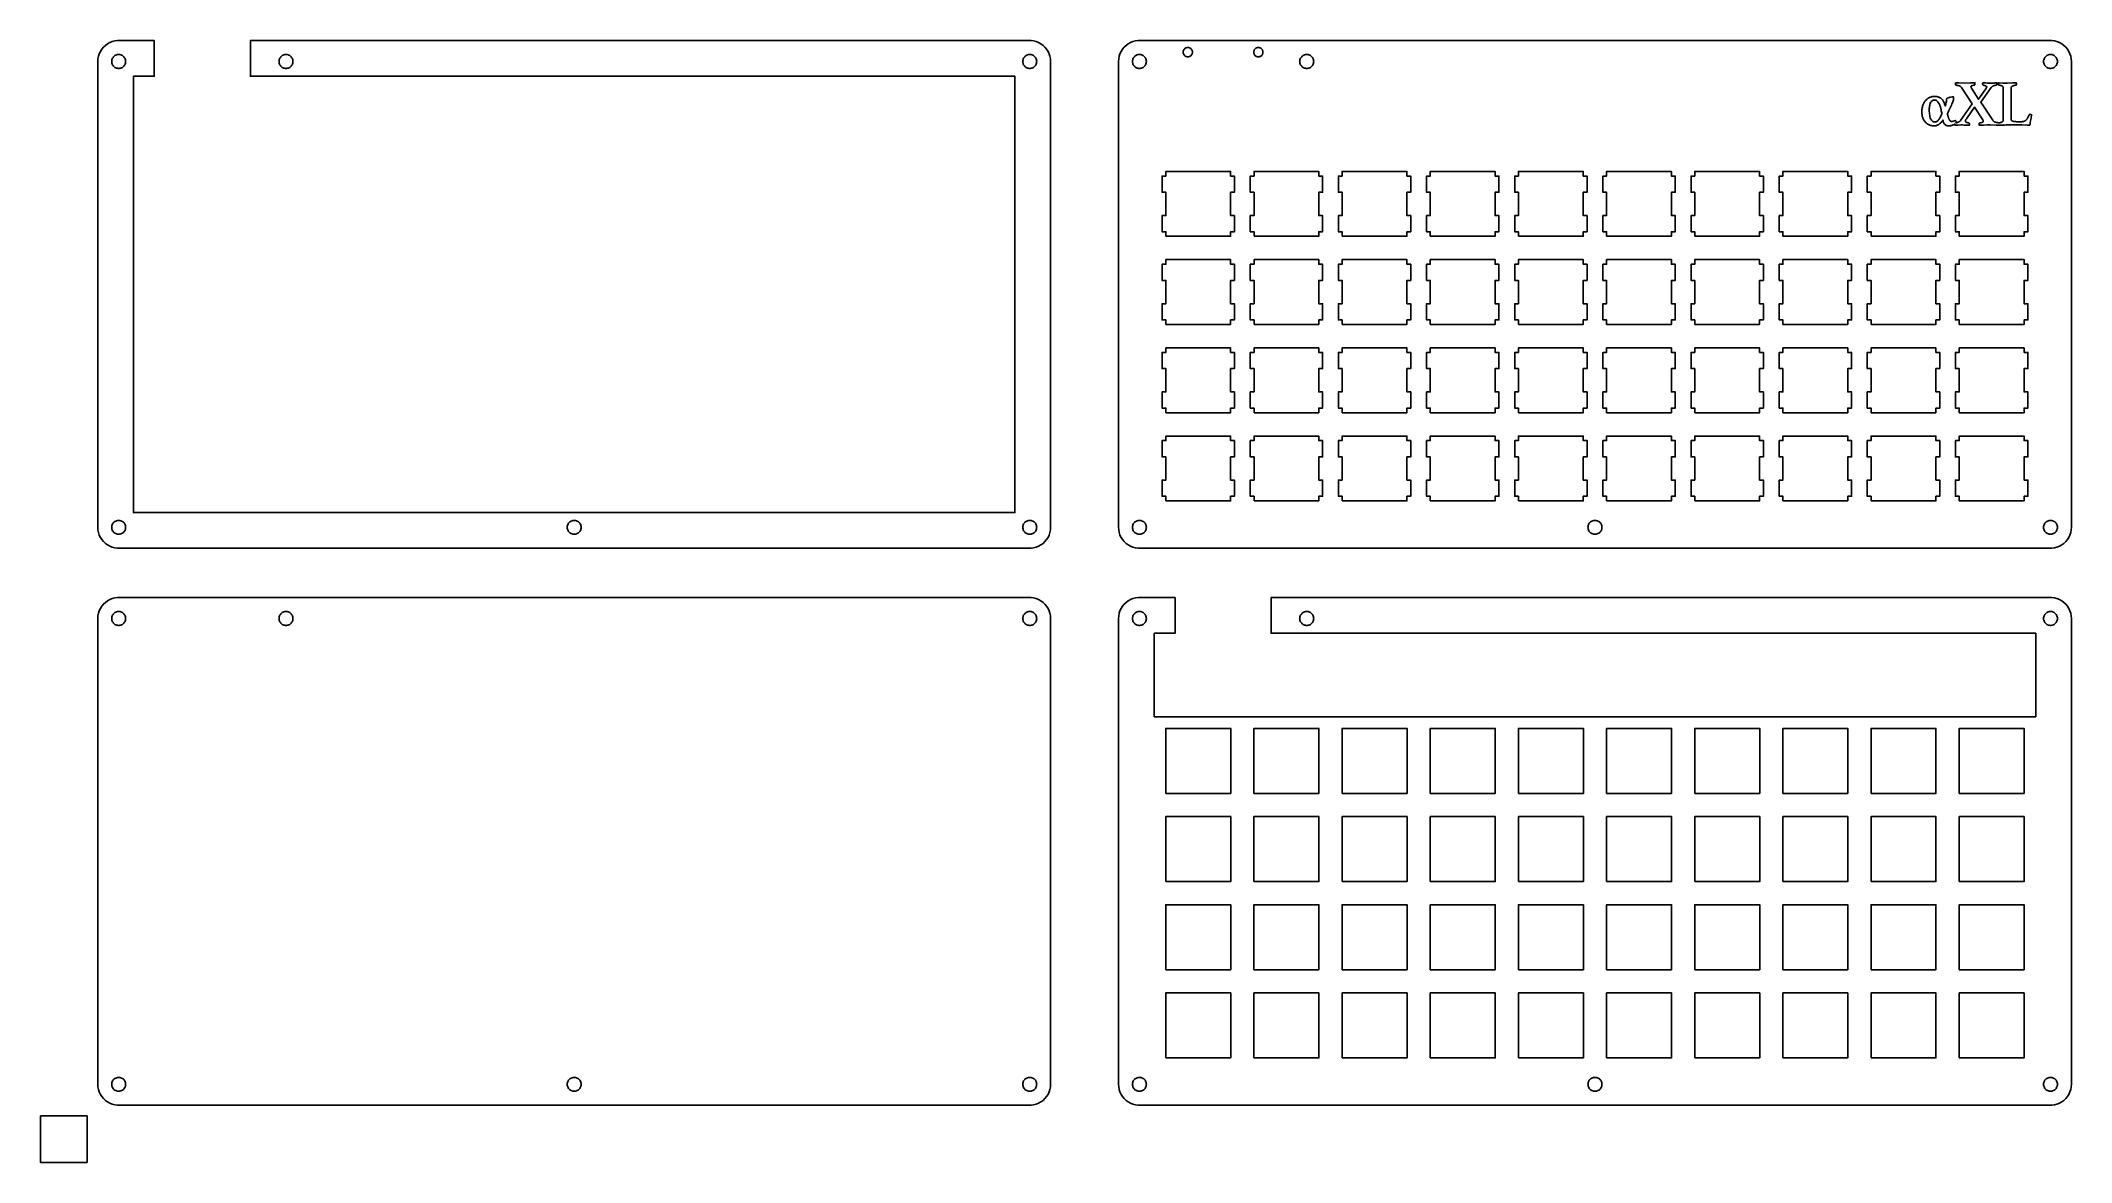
# Model space of a CAD drawing. Extents: x 0 to 1241, y 0 to 685.
import ezdxf

# ---------------------------------------------------------------- set-up
doc = ezdxf.new("R2010")
doc.units = 0
doc.layers.get('0').update_dxf_attribs({"linetype": 'CONTINUOUS'})

msp = doc.modelspace()

# ---------------------------------------------------------------- linework, layer by layer
at = {"color": 3}
for points in [[(607.085042, 375.70136), (608.638426, 376.098216), (610.126618, 376.687824), (611.529762, 377.46168), (612.825194, 378.402784), (613.993074, 379.499792), (615.016378, 380.732864), (615.872442, 382.084984), (616.555594, 383.533488), (617.051658, 385.058528), (617.34929, 386.63176), (617.451338, 388.230496), (617.451338, 672.72688), (617.34929, 674.325616), (617.051658, 675.898848), (616.555594, 677.423888), (615.872442, 678.872392), (615.016378, 680.224512), (613.993074, 681.457584), (612.825194, 682.554592), (611.529762, 683.495696), (610.126618, 684.269552), (608.638426, 684.85916), (607.085042, 685.256008), (605.497642, 685.457272), (128.525985, 685.457272), (128.525985, 663.707032), (595.675594, 663.707032), (595.675594, 397.250344), (57.092914, 397.250344), (57.092914, 663.707032), (69.848819, 663.707032), (69.848819, 685.457272), (47.272227, 685.457272), (45.682926, 685.256008), (44.131326, 684.85916), (42.641946, 684.269552), (41.238174, 683.495696), (39.94223, 682.554592), (38.774498, 681.457584), (37.753374, 680.224512), (36.895071, 678.872392), (36.212998, 677.423888), (35.717985, 675.898848), (35.417852, 674.325616), (35.317222, 672.72688), (35.317222, 388.230496), (35.417852, 386.63176), (35.717985, 385.058528), (36.212998, 383.533488), (36.895071, 382.084984), (37.753374, 380.732864), (38.774498, 379.499792), (39.94223, 378.402784), (41.238174, 377.46168), (42.641946, 376.687824), (44.131326, 376.098216), (45.682926, 375.70136), (47.272227, 375.500104), (605.497642, 375.500104), (607.085042, 375.70136)], [(47.806189, 668.483408), (47.276422, 668.551408), (46.759241, 668.68184), (46.262725, 668.880264), (45.79481, 669.135384), (45.362838, 669.450024), (44.973613, 669.815696), (44.633257, 670.22672), (44.347128, 670.677424), (44.119761, 671.162152), (43.954785, 671.669552), (43.854693, 672.19396), (43.821157, 672.72688), (43.854695, 673.259792), (43.954785, 673.7842), (44.119761, 674.2916), (44.347128, 674.776328), (44.633257, 675.227032), (44.973613, 675.638056), (45.362838, 676.003728), (45.79481, 676.315536), (46.262725, 676.573488), (46.759241, 676.771912), (47.276422, 676.902312), (47.806189, 676.970312), (48.340151, 676.970344), (48.869918, 676.902344), (49.387099, 676.771912), (49.883559, 676.573488), (50.351474, 676.315536), (50.783474, 676.003728), (51.172699, 675.638056), (51.513084, 675.227032), (51.799185, 674.776328), (52.026523, 674.2916), (52.191528, 673.7842), (52.29159, 673.259792), (52.325096, 672.72688), (52.29159, 672.19396), (52.191528, 671.669552), (52.026523, 671.162152), (51.799185, 670.677424), (51.513084, 670.22672), (51.172699, 669.815696), (50.783474, 669.450024), (50.351474, 669.135384), (49.883559, 668.880264), (49.387099, 668.68184), (48.869918, 668.55144), (48.340151, 668.48344), (47.806189, 668.483408)], [(150.034706, 668.483408), (149.504914, 668.551408), (148.987594, 668.68184), (148.491242, 668.880264), (148.023242, 669.135384), (147.591242, 669.450024), (147.20205, 669.815696), (146.86161, 670.22672), (146.575594, 670.677424), (146.34825, 671.162152), (146.183274, 671.669552), (146.08321, 672.19396), (146.04977, 672.72688), (146.083202, 673.259792), (146.183274, 673.7842), (146.34825, 674.2916), (146.575594, 674.776328), (146.86161, 675.227032), (147.20205, 675.638056), (147.591242, 676.003728), (148.023242, 676.315536), (148.491242, 676.573488), (148.987594, 676.771912), (149.504914, 676.902312), (150.034706, 676.970312), (150.568754, 676.970344), (151.098266, 676.902344), (151.615594, 676.771912), (152.111938, 676.573488), (152.579938, 676.315536), (153.011938, 676.003728), (153.401138, 675.638056), (153.741578, 675.227032), (154.027594, 674.776328), (154.25493, 674.2916), (154.420186, 673.7842), (154.51997, 673.259792), (154.55373, 672.72688), (154.519938, 672.19396), (154.420186, 671.669552), (154.25493, 671.162152), (154.027594, 670.677424), (153.741578, 670.22672), (153.401138, 669.815696), (153.011938, 669.450024), (152.579938, 669.135384), (152.111938, 668.880264), (151.615594, 668.68184), (151.098266, 668.55144), (150.568754, 668.48344), (150.034706, 668.483408)], [(604.428978, 668.483408), (603.898898, 668.551408), (603.380154, 668.68184), (602.884098, 668.880264), (602.416378, 669.135384), (601.985514, 669.450024), (601.597162, 669.815696), (601.254178, 670.22672), (600.970706, 670.677424), (600.741106, 671.162152), (600.57669, 671.669552), (600.477482, 672.19396), (600.443482, 672.72688), (600.477466, 673.259792), (600.57669, 673.7842), (600.741106, 674.2916), (600.970706, 674.776328), (601.254178, 675.227032), (601.597162, 675.638056), (601.985514, 676.003728), (602.416378, 676.315536), (602.884098, 676.573488), (603.380154, 676.771912), (603.898898, 676.902312), (604.428978, 676.970312), (604.96189, 676.970344), (605.49197, 676.902344), (606.007874, 676.771912), (606.50677, 676.573488), (606.97449, 676.315536), (607.405354, 676.003728), (607.793698, 675.638056), (608.133858, 675.227032), (608.420154, 674.776328), (608.649762, 674.2916), (608.81417, 673.7842), (608.913386, 673.259792), (608.947386, 672.72688), (608.913402, 672.19396), (608.81417, 671.669552), (608.649762, 671.162152), (608.420154, 670.677424), (608.133858, 670.22672), (607.793698, 669.815696), (607.405354, 669.450024), (606.97449, 669.135384), (606.50677, 668.880264), (606.007874, 668.68184), (605.49197, 668.55144), (604.96189, 668.48344), (604.428978, 668.483408)], [(47.806189, 383.987032), (47.276422, 384.055032), (46.759241, 384.185456), (46.262725, 384.383888), (45.79481, 384.64184), (45.362838, 384.953648), (44.973613, 385.31932), (44.633257, 385.730344), (44.347128, 386.181048), (44.119761, 386.665776), (43.954785, 387.173176), (43.854693, 387.697584), (43.821157, 388.230496), (43.854695, 388.763408), (43.954785, 389.287824), (44.119761, 389.795224), (44.347128, 390.279944), (44.633257, 390.730656), (44.973613, 391.14168), (45.362838, 391.507352), (45.79481, 391.821992), (46.262725, 392.077112), (46.759241, 392.275536), (47.276422, 392.405928), (47.806189, 392.473928), (48.340151, 392.47396), (48.869918, 392.40596), (49.387099, 392.275536), (49.883559, 392.077112), (50.351474, 391.821992), (50.783474, 391.507352), (51.172699, 391.14168), (51.513084, 390.730656), (51.799185, 390.279944), (52.026523, 389.795224), (52.191528, 389.287824), (52.29159, 388.763408), (52.325096, 388.230496), (52.29159, 387.697584), (52.191528, 387.173176), (52.026523, 386.665776), (51.799185, 386.181048), (51.513084, 385.730344), (51.172699, 385.31932), (50.783474, 384.953648), (50.351474, 384.64184), (49.883559, 384.383888), (49.387099, 384.185456), (48.869918, 384.055064), (48.340151, 383.987064), (47.806189, 383.987032)], [(326.117226, 383.987032), (325.587434, 384.055032), (325.070394, 384.185456), (324.573762, 384.383888), (324.10605, 384.64184), (323.67405, 384.953648), (323.28457, 385.31932), (322.94441, 385.730344), (322.658114, 386.181048), (322.43077, 386.665776), (322.265794, 387.173176), (322.16573, 387.697584), (322.13229, 388.230496), (322.165722, 388.763408), (322.265794, 389.287824), (322.43077, 389.795224), (322.658114, 390.279944), (322.94441, 390.730656), (323.28457, 391.14168), (323.67405, 391.507352), (324.10605, 391.821992), (324.573762, 392.077112), (325.070394, 392.275536), (325.587434, 392.405928), (326.117226, 392.473928), (326.651274, 392.47396), (327.181074, 392.40596), (327.698114, 392.275536), (328.194738, 392.077112), (328.662458, 391.821992), (329.094458, 391.507352), (329.48365, 391.14168), (329.824098, 390.730656), (330.110394, 390.279944), (330.33773, 389.795224), (330.502706, 389.287824), (330.60277, 388.763408), (330.63621, 388.230496), (330.602778, 387.697584), (330.502706, 387.173176), (330.33773, 386.665776), (330.110394, 386.181048), (329.824098, 385.730344), (329.48365, 385.31932), (329.094458, 384.953648), (328.662458, 384.64184), (328.194738, 384.383888), (327.698114, 384.185456), (327.181074, 384.055064), (326.651274, 383.987064), (326.117226, 383.987032)], [(604.428978, 383.987032), (603.898898, 384.055032), (603.380154, 384.185456), (602.884098, 384.383888), (602.416378, 384.64184), (601.985514, 384.953648), (601.597162, 385.31932), (601.254178, 385.730344), (600.970706, 386.181048), (600.741106, 386.665776), (600.57669, 387.173176), (600.477482, 387.697584), (600.443482, 388.230496), (600.477466, 388.763408), (600.57669, 389.287824), (600.741106, 389.795224), (600.970706, 390.279944), (601.254178, 390.730656), (601.597162, 391.14168), (601.985514, 391.507352), (602.416378, 391.821992), (602.884098, 392.077112), (603.380154, 392.275536), (603.898898, 392.405928), (604.428978, 392.473928), (604.96189, 392.47396), (605.49197, 392.40596), (606.007874, 392.275536), (606.50677, 392.077112), (606.97449, 391.821992), (607.405354, 391.507352), (607.793698, 391.14168), (608.133858, 390.730656), (608.420154, 390.279944), (608.649762, 389.795224), (608.81417, 389.287824), (608.913386, 388.763408), (608.947386, 388.230496), (608.913402, 387.697584), (608.81417, 387.173176), (608.649762, 386.665776), (608.420154, 386.181048), (608.133858, 385.730344), (607.793698, 385.31932), (607.405354, 384.953648), (606.97449, 384.64184), (606.50677, 384.383888), (606.007874, 384.185456), (605.49197, 384.055064), (604.96189, 383.987064), (604.428978, 383.987032)], [(1230.707074, 35.543184), (1232.260434, 35.941504), (1233.748674, 36.531184), (1235.151794, 37.302944), (1236.447234, 38.244544), (1237.615154, 39.341024), (1238.638434, 40.575344), (1239.494514, 41.927904), (1240.177634, 43.377344), (1240.673714, 44.900864), (1240.971314, 46.474384), (1241.073394, 48.073104), (1241.073394, 332.5694), (1240.971314, 334.168136), (1240.673714, 335.741648), (1240.177634, 337.264984), (1239.494514, 338.714624), (1238.638434, 340.067032), (1237.615154, 341.300104), (1236.447234, 342.397112), (1235.151794, 343.338216), (1233.748674, 344.112072), (1232.260434, 344.70168), (1230.707074, 345.098528), (1229.119714, 345.299792), (752.148034, 345.299792), (752.148034, 323.549552), (1219.297634, 323.549552), (1219.297634, 272.525928), (680.714962, 272.525928), (680.714962, 323.549552), (693.470866, 323.549552), (693.470866, 345.299792), (670.892914, 345.299792), (669.305514, 345.098528), (667.75213, 344.70168), (666.263938, 344.112072), (664.860786, 343.338216), (663.565354, 342.397112), (662.397482, 341.300104), (661.374178, 340.067032), (660.518114, 338.714624), (659.834962, 337.264984), (659.338898, 335.741648), (659.041258, 334.168136), (658.93921, 332.5694), (658.93921, 48.073104), (659.041258, 46.474384), (659.338898, 44.900864), (659.834962, 43.377344), (660.518114, 41.927904), (661.374178, 40.575344), (662.397482, 39.341024), (663.565354, 38.244544), (664.860786, 37.302944), (666.263938, 36.531184), (667.75213, 35.941504), (669.305514, 35.543184), (670.892914, 35.342304), (1229.119714, 35.342304), (1230.707074, 35.543184)], [(671.428658, 328.325648), (670.898586, 328.392528), (670.382682, 328.525488), (669.883778, 328.721928), (669.416066, 328.97932), (668.985194, 329.293112), (668.59685, 329.658784), (668.25669, 330.070088), (667.970394, 330.5208), (667.740786, 331.004104), (667.576378, 331.511792), (667.47717, 332.03648), (667.44317, 332.5694), (667.477154, 333.102312), (667.576378, 333.62672), (667.740786, 334.134688), (667.970394, 334.617712), (668.25669, 335.068416), (668.59685, 335.480008), (668.985194, 335.8454), (669.416066, 336.159472), (669.883778, 336.416576), (670.382682, 336.613304), (670.898586, 336.74596), (671.428658, 336.81284), (671.961578, 336.812856), (672.49165, 336.745976), (673.010394, 336.613304), (673.506458, 336.416576), (673.974178, 336.159472), (674.405042, 335.8454), (674.793386, 335.480008), (675.136378, 335.068416), (675.419842, 334.617712), (675.64945, 334.134688), (675.813858, 333.62672), (675.913074, 333.102312), (675.947074, 332.5694), (675.91309, 332.03648), (675.813858, 331.511792), (675.64945, 331.004104), (675.419842, 330.5208), (675.136378, 330.070088), (674.793386, 329.658784), (674.405042, 329.293112), (673.974178, 328.97932), (673.506458, 328.721928), (673.010394, 328.525488), (672.49165, 328.392544), (671.961578, 328.325664), (671.428658, 328.325648)], [(773.657322, 328.325648), (773.127242, 328.392528), (772.608506, 328.525488), (772.112442, 328.721928), (771.644722, 328.97932), (771.213858, 329.293112), (770.825514, 329.658784), (770.482522, 330.070088), (770.199058, 330.5208), (769.96945, 331.004104), (769.805042, 331.511792), (769.705826, 332.03648), (769.671826, 332.5694), (769.70581, 333.102312), (769.805042, 333.62672), (769.96945, 334.134688), (770.199058, 334.617712), (770.482522, 335.068416), (770.825514, 335.480008), (771.213858, 335.8454), (771.644722, 336.159472), (772.112442, 336.416576), (772.608506, 336.613304), (773.127242, 336.74596), (773.657322, 336.81284), (774.190234, 336.812856), (774.720314, 336.745976), (775.239058, 336.613304), (775.735122, 336.416576), (776.202834, 336.159472), (776.633698, 335.8454), (777.02205, 335.480008), (777.365042, 335.068416), (777.648506, 334.617712), (777.878114, 334.134688), (778.042522, 333.62672), (778.14173, 333.102312), (778.17573, 332.5694), (778.141746, 332.03648), (778.042522, 331.511792), (777.878114, 331.004104), (777.648506, 330.5208), (777.365042, 330.070088), (777.02205, 329.658784), (776.633698, 329.293112), (776.202834, 328.97932), (775.735122, 328.721928), (775.239058, 328.525488), (774.720314, 328.392544), (774.190234, 328.325664), (773.657322, 328.325648)], [(1224.099554, 333.102312), (1224.198754, 333.62672), (1224.363154, 334.134688), (1224.592754, 334.617712), (1224.876194, 335.068416), (1225.219234, 335.480008), (1225.607554, 335.8454), (1226.038434, 336.159472), (1226.506114, 336.416576), (1227.002194, 336.613304), (1227.520914, 336.74596), (1228.050994, 336.81284), (1228.583954, 336.812856), (1229.114034, 336.745976), (1229.629954, 336.613304), (1230.128834, 336.416576), (1230.596514, 336.159472), (1231.027394, 335.8454), (1231.415714, 335.480008), (1231.755874, 335.068416), (1232.042194, 334.617712), (1232.271794, 334.134688), (1232.436194, 333.62672), (1232.535474, 333.102312), (1232.569874, 332.5694)], [(1228.050994, 328.325648), (1227.520914, 328.392528), (1227.002194, 328.525488), (1226.506114, 328.721928), (1226.038434, 328.97932), (1225.607554, 329.293112), (1225.219234, 329.658784), (1224.876194, 330.070088), (1224.592754, 330.5208), (1224.363154, 331.004104), (1224.198754, 331.511792), (1224.099554, 332.03648), (1224.065154, 332.5694)], [(1224.065474, 332.5694), (1224.099874, 333.102312)], [(1232.535474, 332.03648), (1232.436194, 331.511792), (1232.271794, 331.004104), (1232.042194, 330.5208), (1231.755874, 330.070088), (1231.415714, 329.658784), (1231.027394, 329.293112), (1230.596514, 328.97932), (1230.128834, 328.721928), (1229.629954, 328.525488), (1229.114034, 328.392544), (1228.583954, 328.325664), (1228.050994, 328.325648)], [(1232.569474, 332.5694), (1232.535074, 332.03648)], [(687.801578, 225.75428), (687.801578, 265.43932), (727.486618, 265.43932), (727.486618, 225.75428), (687.801578, 225.75428)], [(741.659842, 225.75428), (741.659842, 265.43932), (781.344882, 265.43932), (781.344882, 225.75428), (741.659842, 225.75428)], [(795.518114, 225.75428), (795.518114, 265.43932), (835.203146, 265.43932), (835.203146, 225.75428), (795.518114, 225.75428)], [(849.376378, 225.75428), (849.376378, 265.43932), (889.061394, 265.43932), (889.061394, 225.75428), (849.376378, 225.75428)], [(903.234674, 225.75428), (903.234674, 265.43932), (942.919714, 265.43932), (942.919714, 225.75428), (903.234674, 225.75428)], [(957.092914, 225.75428), (957.092914, 265.43932), (996.777954, 265.43932), (996.777954, 225.75428), (957.092914, 225.75428)], [(1010.951154, 225.75428), (1010.951154, 265.43932), (1050.636194, 265.43932), (1050.636194, 225.75428), (1010.951154, 225.75428)], [(1064.809474, 225.75428), (1064.809474, 265.43932), (1104.494514, 265.43932), (1104.494514, 225.75428), (1064.809474, 225.75428)], [(1118.667714, 225.75428), (1118.667714, 265.43932), (1158.352754, 265.43932), (1158.352754, 225.75428), (1118.667714, 225.75428)], [(1172.525954, 225.75428), (1172.525954, 265.43932), (1212.210994, 265.43932), (1212.210994, 225.75428), (1172.525954, 225.75428)], [(687.801578, 171.896008), (687.801578, 211.581048), (727.486618, 211.581048), (727.486618, 171.896008), (687.801578, 171.896008)], [(741.659842, 171.896008), (741.659842, 211.581048), (781.344882, 211.581048), (781.344882, 171.896008), (741.659842, 171.896008)], [(795.518114, 171.896008), (795.518114, 211.581048), (835.203146, 211.581048), (835.203146, 171.896008), (795.518114, 171.896008)], [(849.376378, 171.896008), (849.376378, 211.581048), (889.061394, 211.581048), (889.061394, 171.896008), (849.376378, 171.896008)], [(903.234674, 171.896008), (903.234674, 211.581048), (942.919714, 211.581048), (942.919714, 171.896008), (903.234674, 171.896008)], [(957.092914, 171.896008), (957.092914, 211.581048), (996.777954, 211.581048), (996.777954, 171.896008), (957.092914, 171.896008)], [(1010.951154, 171.896008), (1010.951154, 211.581048), (1050.636194, 211.581048), (1050.636194, 171.896008), (1010.951154, 171.896008)], [(1064.809474, 171.896008), (1064.809474, 211.581048), (1104.494514, 211.581048), (1104.494514, 171.896008), (1064.809474, 171.896008)], [(1118.667714, 171.896008), (1118.667714, 211.581048), (1158.352754, 211.581048), (1158.352754, 171.896008), (1118.667714, 171.896008)], [(1172.525954, 171.896008), (1172.525954, 211.581048), (1212.210994, 211.581048), (1212.210994, 171.896008), (1172.525954, 171.896008)], [(687.801578, 118.037744), (687.801578, 157.722784), (727.486618, 157.722784), (727.486618, 118.037744), (687.801578, 118.037744)], [(741.659842, 118.037744), (741.659842, 157.722784), (781.344882, 157.722784), (781.344882, 118.037744), (741.659842, 118.037744)], [(795.518114, 118.037744), (795.518114, 157.722784), (835.203146, 157.722784), (835.203146, 118.037744), (795.518114, 118.037744)], [(849.376378, 118.037744), (849.376378, 157.722784), (889.061394, 157.722784), (889.061394, 118.037744), (849.376378, 118.037744)], [(903.234674, 118.037744), (903.234674, 157.722784), (942.919714, 157.722784), (942.919714, 118.037744), (903.234674, 118.037744)], [(957.092914, 118.037744), (957.092914, 157.722784), (996.777954, 157.722784), (996.777954, 118.037744), (957.092914, 118.037744)], [(1010.951154, 118.037744), (1010.951154, 157.722784), (1050.636194, 157.722784), (1050.636194, 118.037744), (1010.951154, 118.037744)], [(1064.809474, 118.037744), (1064.809474, 157.722784), (1104.494514, 157.722784), (1104.494514, 118.037744), (1064.809474, 118.037744)], [(1118.667714, 118.037744), (1118.667714, 157.722784), (1158.352754, 157.722784), (1158.352754, 118.037744), (1118.667714, 118.037744)], [(1172.525954, 118.037744), (1172.525954, 157.722784), (1212.210994, 157.722784), (1212.210994, 118.037744), (1172.525954, 118.037744)], [(687.801578, 64.179504), (687.801578, 103.864512), (727.486618, 103.864512), (727.486618, 64.179504), (687.801578, 64.179504)], [(741.659842, 64.179504), (741.659842, 103.864512), (781.344882, 103.864512), (781.344882, 64.179504), (741.659842, 64.179504)], [(795.518114, 64.179504), (795.518114, 103.864512), (835.203146, 103.864512), (835.203146, 64.179504), (795.518114, 64.179504)], [(849.376378, 64.179504), (849.376378, 103.864512), (889.061394, 103.864512), (889.061394, 64.179504), (849.376378, 64.179504)], [(903.234674, 64.179504), (903.234674, 103.864512), (942.919714, 103.864512), (942.919714, 64.179504), (903.234674, 64.179504)], [(957.092914, 64.179504), (957.092914, 103.864512), (996.777954, 103.864512), (996.777954, 64.179504), (957.092914, 64.179504)], [(1010.951154, 64.179504), (1010.951154, 103.864512), (1050.636194, 103.864512), (1050.636194, 64.179504), (1010.951154, 64.179504)], [(1064.809474, 64.179504), (1064.809474, 103.864512), (1104.494514, 103.864512), (1104.494514, 64.179504), (1064.809474, 64.179504)], [(1118.667714, 64.179504), (1118.667714, 103.864512), (1158.352754, 103.864512), (1158.352754, 64.179504), (1118.667714, 64.179504)], [(1172.525954, 64.179504), (1172.525954, 103.864512), (1212.210994, 103.864512), (1212.210994, 64.179504), (1172.525954, 64.179504)], [(670.898586, 43.896384), (670.382682, 44.029264), (669.883778, 44.225744), (669.416066, 44.483024), (668.985194, 44.796864), (668.59685, 45.162464), (668.25669, 45.573904), (667.970394, 46.024704), (667.740786, 46.507824), (667.576378, 47.015664), (667.47717, 47.540144), (667.44317, 48.073104), (667.477154, 48.605984), (667.576378, 49.130544), (667.740786, 49.638304), (667.970394, 50.121504), (668.25669, 50.572384), (668.59685, 50.983744), (668.985194, 51.349264), (669.416066, 51.663184), (669.883778, 51.920384), (670.382682, 52.116944), (670.898586, 52.249744), (671.428658, 52.316944)], [(671.428658, 52.316624), (671.961578, 52.316624), (672.49165, 52.249424)], [(672.49165, 52.249744), (673.010394, 52.116944), (673.506458, 51.920384), (673.974178, 51.663184), (674.405042, 51.349264), (674.793386, 50.983744), (675.136378, 50.572384), (675.419842, 50.121504), (675.64945, 49.638304), (675.813858, 49.130544), (675.913074, 48.605984), (675.947074, 48.073104), (675.91309, 47.540144), (675.813858, 47.015664), (675.64945, 46.507824), (675.419842, 46.024704), (675.136378, 45.573904), (674.793386, 45.162464), (674.405042, 44.796864), (673.974178, 44.483024), (673.506458, 44.225744), (673.010394, 44.029264), (672.49165, 43.896384), (671.961578, 43.829184)], [(945.788354, 48.605984), (945.887554, 49.130544), (946.051954, 49.638304), (946.281554, 50.121504), (946.565074, 50.572384), (946.908034, 50.983744), (947.296354, 51.349264), (947.727234, 51.663184), (948.194994, 51.920384), (948.690994, 52.116944), (949.209794, 52.249744), (949.739874, 52.316944)], [(949.739874, 52.316624), (950.272754, 52.316624), (950.802834, 52.249424)], [(950.802834, 52.249744), (951.321554, 52.116944), (951.817634, 51.920384), (952.285394, 51.663184), (952.716194, 51.349264), (953.104594, 50.983744), (953.447554, 50.572384), (953.730994, 50.121504), (953.960594, 49.638304), (954.125074, 49.130544), (954.224274, 48.605984), (954.258674, 48.073104)], [(1224.099554, 48.605984), (1224.198754, 49.130544), (1224.363154, 49.638304), (1224.592754, 50.121504), (1224.876194, 50.572384), (1225.219234, 50.983744), (1225.607554, 51.349264), (1226.038434, 51.663184), (1226.506114, 51.920384), (1227.002194, 52.116944), (1227.520914, 52.249744), (1228.050994, 52.316944)], [(1228.050994, 52.316624), (1228.583954, 52.316624), (1229.114034, 52.249424)], [(1229.114034, 52.249744), (1229.629954, 52.116944), (1230.128834, 51.920384), (1230.596514, 51.663184), (1231.027394, 51.349264), (1231.415714, 50.983744), (1231.755874, 50.572384), (1232.042194, 50.121504), (1232.271794, 49.638304), (1232.436194, 49.130544), (1232.535474, 48.605984), (1232.569874, 48.073104)], [(671.428658, 43.829504), (670.898586, 43.896704)], [(671.961578, 43.829504), (671.428658, 43.829504)], [(949.209794, 43.896384), (948.690994, 44.029264), (948.194994, 44.225744), (947.727234, 44.483024), (947.296354, 44.796864), (946.908034, 45.162464), (946.565074, 45.573904), (946.281554, 46.024704), (946.051954, 46.507824), (945.887554, 47.015664), (945.788354, 47.540144), (945.753954, 48.073104)], [(945.754354, 48.073104), (945.788754, 48.605984)], [(949.739874, 43.829504), (949.209794, 43.896704)], [(950.272754, 43.829504), (949.739874, 43.829504)], [(954.224274, 47.540144), (954.125074, 47.015664), (953.960594, 46.507824), (953.730994, 46.024704), (953.447554, 45.573904), (953.104594, 45.162464), (952.716194, 44.796864), (952.285394, 44.483024), (951.817634, 44.225744), (951.321554, 44.029264), (950.802834, 43.896384), (950.272754, 43.829184)], [(954.258274, 48.073104), (954.223874, 47.540144)], [(1227.520914, 43.896384), (1227.002194, 44.029264), (1226.506114, 44.225744), (1226.038434, 44.483024), (1225.607554, 44.796864), (1225.219234, 45.162464), (1224.876194, 45.573904), (1224.592754, 46.024704), (1224.363154, 46.507824), (1224.198754, 47.015664), (1224.099554, 47.540144), (1224.065154, 48.073104)], [(1224.065474, 48.073104), (1224.099874, 48.605984)], [(1228.050994, 43.829504), (1227.520914, 43.896704)], [(1228.583954, 43.829504), (1228.050994, 43.829504)], [(1232.535474, 47.540144), (1232.436194, 47.015664), (1232.271794, 46.507824), (1232.042194, 46.024704), (1231.755874, 45.573904), (1231.415714, 45.162464), (1231.027394, 44.796864), (1230.596514, 44.483024), (1230.128834, 44.225744), (1229.629954, 44.029264), (1229.114034, 43.896384), (1228.583954, 43.829184)], [(1232.569474, 48.073104), (1232.535074, 47.540144)]]:
    msp.add_lwpolyline(points, dxfattribs=at)
at = {"color": 1}
for points in [[(1230.707074, 375.70136), (1232.260434, 376.098216), (1233.748674, 376.687824), (1235.151794, 377.46168), (1236.447234, 378.402784), (1237.615154, 379.499792), (1238.638434, 380.732864), (1239.494514, 382.084984), (1240.177634, 383.533488), (1240.673714, 385.058528), (1240.971314, 386.63176), (1241.073394, 388.230496), (1241.073394, 672.72688), (1240.971314, 674.325616), (1240.673714, 675.898848), (1240.177634, 677.423888), (1239.494514, 678.872392), (1238.638434, 680.224512), (1237.615154, 681.457584), (1236.447234, 682.554592), (1235.151794, 683.495696), (1233.748674, 684.269552), (1232.260434, 684.85916), (1230.707074, 685.256008), (1229.119714, 685.457272), (670.892914, 685.457272), (669.305514, 685.256008), (667.75213, 684.85916), (666.263938, 684.269552), (664.860786, 683.495696), (663.565354, 682.554592), (662.397482, 681.457584), (661.374178, 680.224512), (660.518114, 678.872392), (659.834962, 677.423888), (659.338898, 675.898848), (659.041258, 674.325616), (658.93921, 672.72688), (658.93921, 388.230496), (659.041258, 386.63176), (659.338898, 385.058528), (659.834962, 383.533488), (660.518114, 382.084984), (661.374178, 380.732864), (662.397482, 379.499792), (663.565354, 378.402784), (664.860786, 377.46168), (666.263938, 376.687824), (667.75213, 376.098216), (669.305514, 375.70136), (670.892914, 375.500104), (1229.119714, 375.500104), (1230.707074, 375.70136)], [(671.428658, 668.483408), (670.898586, 668.551408), (670.382682, 668.68184), (669.883778, 668.880264), (669.416066, 669.135384), (668.985194, 669.450024), (668.59685, 669.815696), (668.25669, 670.22672), (667.970394, 670.677424), (667.740786, 671.162152), (667.576378, 671.669552), (667.47717, 672.19396), (667.44317, 672.72688), (667.477154, 673.259792), (667.576378, 673.7842), (667.740786, 674.2916), (667.970394, 674.776328), (668.25669, 675.227032), (668.59685, 675.638056), (668.985194, 676.003728), (669.416066, 676.315536), (669.883778, 676.573488), (670.382682, 676.771912), (670.898586, 676.902312), (671.428658, 676.970312), (671.961578, 676.970344), (672.49165, 676.902344), (673.010394, 676.771912), (673.506458, 676.573488), (673.974178, 676.315536), (674.405042, 676.003728), (674.793386, 675.638056), (675.136378, 675.227032), (675.419842, 674.776328), (675.64945, 674.2916), (675.813858, 673.7842), (675.913074, 673.259792), (675.947074, 672.72688), (675.91309, 672.19396), (675.813858, 671.669552), (675.64945, 671.162152), (675.419842, 670.677424), (675.136378, 670.22672), (674.793386, 669.815696), (674.405042, 669.450024), (673.974178, 669.135384), (673.506458, 668.880264), (673.010394, 668.68184), (672.49165, 668.55144), (671.961578, 668.48344), (671.428658, 668.483408)], [(701.087562, 675.567192), (700.736066, 675.612552), (700.390234, 675.700416), (700.058586, 675.830816), (699.74677, 676.003728), (699.460474, 676.210656), (699.199682, 676.454432), (698.972914, 676.7294), (698.782994, 677.029872), (698.629922, 677.353016), (698.51937, 677.690344), (698.45417, 678.04184), (698.431458, 678.396168), (698.454218, 678.750496), (698.519378, 679.101992), (698.629922, 679.43932), (698.782994, 679.762464), (698.972914, 680.062936), (699.199682, 680.337896), (699.460474, 680.578848), (699.74677, 680.788608), (700.058586, 680.96152), (700.390234, 681.091912), (700.736066, 681.179792), (701.087562, 681.225152), (701.444722, 681.225144), (701.796218, 681.179784), (702.14205, 681.091912), (702.473698, 680.96152), (702.785514, 680.788608), (703.07181, 680.578848), (703.332602, 680.337896), (703.55937, 680.062936), (703.74929, 679.762464), (703.902362, 679.43932), (704.012914, 679.101992), (704.078114, 678.750496), (704.100754, 678.396168), (704.078146, 678.04184), (704.012914, 677.690344), (703.902362, 677.353016), (703.74929, 677.029872), (703.55937, 676.7294), (703.332602, 676.454432), (703.07181, 676.210656), (702.785514, 676.003728), (702.473698, 675.830816), (702.14205, 675.700416), (701.796218, 675.612544), (701.444722, 675.567184), (701.087562, 675.567192)], [(744.174178, 675.567192), (743.822674, 675.612552), (743.47685, 675.700416), (743.145194, 675.830816), (742.833386, 676.003728), (742.54709, 676.210656), (742.286298, 676.454432), (742.05953, 676.7294), (741.86961, 677.029872), (741.716538, 677.353016), (741.605986, 677.690344), (741.540786, 678.04184), (741.518146, 678.396168), (741.540754, 678.750496), (741.605986, 679.101992), (741.716538, 679.43932), (741.86961, 679.762464), (742.05953, 680.062936), (742.286298, 680.337896), (742.54709, 680.578848), (742.833386, 680.788608), (743.145194, 680.96152), (743.47685, 681.091912), (743.822674, 681.179792), (744.174178, 681.225152), (744.531338, 681.225144), (744.882834, 681.179784), (745.228658, 681.091912), (745.560314, 680.96152), (745.87213, 680.788608), (746.158426, 680.578848), (746.41921, 680.337896), (746.645986, 680.062936), (746.835906, 679.762464), (746.988978, 679.43932), (747.09953, 679.101992), (747.16473, 678.750496), (747.187442, 678.396168), (747.164682, 678.04184), (747.099522, 677.690344), (746.988978, 677.353016), (746.835906, 677.029872), (746.645986, 676.7294), (746.41921, 676.454432), (746.158426, 676.210656), (745.87213, 676.003728), (745.560314, 675.830816), (745.228658, 675.700416), (744.882834, 675.612544), (744.531338, 675.567184), (744.174178, 675.567192)], [(773.657322, 668.483408), (773.127242, 668.551408), (772.608506, 668.68184), (772.112442, 668.880264), (771.644722, 669.135384), (771.213858, 669.450024), (770.825514, 669.815696), (770.482522, 670.22672), (770.199058, 670.677424), (769.96945, 671.162152), (769.805042, 671.669552), (769.705826, 672.19396), (769.671826, 672.72688), (769.70581, 673.259792), (769.805042, 673.7842), (769.96945, 674.2916), (770.199058, 674.776328), (770.482522, 675.227032), (770.825514, 675.638056), (771.213858, 676.003728), (771.644722, 676.315536), (772.112442, 676.573488), (772.608506, 676.771912), (773.127242, 676.902312), (773.657322, 676.970312), (774.190234, 676.970344), (774.720314, 676.902344), (775.239058, 676.771912), (775.735122, 676.573488), (776.202834, 676.315536), (776.633698, 676.003728), (777.02205, 675.638056), (777.365042, 675.227032), (777.648506, 674.776328), (777.878114, 674.2916), (778.042522, 673.7842), (778.14173, 673.259792), (778.17573, 672.72688), (778.141746, 672.19396), (778.042522, 671.669552), (777.878114, 671.162152), (777.648506, 670.677424), (777.365042, 670.22672), (777.02205, 669.815696), (776.633698, 669.450024), (776.202834, 669.135384), (775.735122, 668.880264), (775.239058, 668.68184), (774.720314, 668.55144), (774.190234, 668.48344), (773.657322, 668.483408)], [(1228.050994, 668.483408), (1227.520914, 668.551408), (1227.002194, 668.68184), (1226.506114, 668.880264), (1226.038434, 669.135384), (1225.607554, 669.450024), (1225.219234, 669.815696), (1224.876194, 670.22672), (1224.592754, 670.677424), (1224.363154, 671.162152), (1224.198754, 671.669552), (1224.099554, 672.19396), (1224.065154, 672.72688)], [(1224.065474, 672.72688), (1224.099874, 673.259792)], [(1224.099554, 673.259792), (1224.198754, 673.7842), (1224.363154, 674.2916), (1224.592754, 674.776328), (1224.876194, 675.227032), (1225.219234, 675.638056), (1225.607554, 676.003728), (1226.038434, 676.315536), (1226.506114, 676.573488), (1227.002194, 676.771912), (1227.520914, 676.902312), (1228.050994, 676.970312), (1228.583954, 676.970344), (1229.114034, 676.902344), (1229.629954, 676.771912), (1230.128834, 676.573488), (1230.596514, 676.315536), (1231.027394, 676.003728), (1231.415714, 675.638056), (1231.755874, 675.227032), (1232.042194, 674.776328), (1232.271794, 674.2916), (1232.436194, 673.7842), (1232.535474, 673.259792), (1232.569874, 672.72688)], [(1232.535474, 672.19396), (1232.436194, 671.669552), (1232.271794, 671.162152), (1232.042194, 670.677424), (1231.755874, 670.22672), (1231.415714, 669.815696), (1231.027394, 669.450024), (1230.596514, 669.135384), (1230.128834, 668.880264), (1229.629954, 668.68184), (1229.114034, 668.55144), (1228.583954, 668.48344), (1228.050994, 668.483408)], [(1232.569474, 672.72688), (1232.535074, 672.19396)], [(1170.238434, 658.995848), (1170.238434, 659.367192)], [(1170.249794, 658.797424), (1170.238594, 658.995848)], [(1170.241234, 659.367192), (1170.252434, 659.480576)], [(1170.283794, 658.627352), (1170.249394, 658.797424)], [(1170.252594, 659.480576), (1170.278194, 659.591128), (1170.318114, 659.704512)], [(1170.340434, 658.485616), (1170.283634, 658.627352)], [(1170.317794, 659.704512), (1172.330434, 659.605304), (1175.828354, 659.523096), (1179.516194, 659.596776), (1182.087234, 659.704512), (1182.118434, 659.537272), (1182.164034, 659.069552)], [(1170.683474, 635.377584), (1170.550274, 635.233016), (1170.771314, 635.275496), (1171.057634, 635.343536), (1171.329794, 635.420128), (1171.593394, 635.505144), (1171.842834, 635.595848), (1172.078114, 635.697896), (1172.304914, 635.805616), (1172.514674, 635.92184), (1172.710274, 636.043728), (1172.888834, 636.171288), (1173.047554, 636.307352), (1173.192114, 636.44908), (1173.316834, 636.59648), (1180.434674, 646.88908), (1173.858274, 656.912384), (1173.750514, 657.065456), (1173.631474, 657.207192), (1173.495474, 657.343256), (1173.350834, 657.465144), (1173.192114, 657.578528), (1173.019234, 657.683408), (1172.834994, 657.776952), (1172.628034, 657.861992), (1172.395554, 657.941352), (1172.131954, 658.00936), (1171.840034, 658.071792), (1171.516834, 658.1256), (1171.168194, 658.173776), (1170.788354, 658.210688), (1170.643794, 658.236176), (1170.519074, 658.290008), (1170.416994, 658.375064), (1170.340194, 658.485616)], [(1182.078754, 658.51396), (1182.010754, 658.406248), (1181.925634, 658.326888), (1181.817954, 658.27584), (1181.693234, 658.250336), (1181.171634, 658.193624), (1180.729474, 658.114288), (1180.369474, 658.015064), (1180.085954, 657.890344), (1179.887554, 657.745776), (1179.765634, 657.575696), (1179.725634, 657.385776)], [(1182.158114, 658.808768), (1182.126914, 658.647192), (1182.078914, 658.51396)], [(1182.163794, 659.069552), (1182.155794, 658.808768)], [(1195.118114, 658.210656), (1194.800594, 658.170976), (1194.500194, 658.125608), (1194.219554, 658.068896), (1193.953074, 658.00372), (1193.706434, 657.930048), (1193.479714, 657.847824), (1193.267074, 657.757112), (1193.068674, 657.655064), (1192.881554, 657.538848), (1192.702994, 657.411288), (1192.535714, 657.26672), (1192.376994, 657.110816), (1192.226754, 656.940736), (1192.087874, 656.75648), (1185.709954, 647.793336), (1193.031794, 636.78924), (1193.159394, 636.604984), (1193.298274, 636.437744), (1193.445634, 636.284672), (1193.604434, 636.145776), (1193.771634, 636.023888), (1193.947394, 635.916168), (1194.134514, 635.825456), (1194.341394, 635.743256), (1194.585234, 635.663896), (1194.860194, 635.590208), (1195.169154, 635.522184), (1195.512114, 635.454152), (1195.889154, 635.3918), (1196.300194, 635.33504), (1196.410674, 635.303864), (1196.518434, 635.25004), (1196.620434, 635.179144), (1197.008834, 635.25572), (1197.385794, 635.337896), (1197.725954, 635.420104), (1198.032114, 635.502312), (1198.304274, 635.590184), (1198.542354, 635.678056), (1198.743634, 635.765928), (1198.916514, 635.865144), (1199.063954, 635.9842), (1199.182994, 636.123096), (1199.273714, 636.279), (1199.341714, 636.454752), (1199.381714, 636.650344)], [(1186.852274, 658.995848), (1186.869074, 659.310496)], [(1186.894834, 658.647192), (1186.863634, 658.808768), (1186.852434, 658.995848)], [(1186.869314, 659.310496), (1186.928514, 659.704512)], [(1186.945794, 658.51396), (1186.894594, 658.647192)], [(1186.928834, 659.704512), (1187.268994, 659.676192), (1187.952114, 659.625128), (1188.646594, 659.585464), (1189.695474, 659.551456), (1191.200594, 659.52312), (1192.722834, 659.534456), (1193.910514, 659.571312), (1194.477474, 659.605288), (1195.024594, 659.647864), (1195.551794, 659.704544), (1195.562994, 659.647792)], [(1189.290114, 657.39428), (1189.168194, 657.581368), (1188.969794, 657.748608), (1188.686274, 657.90168), (1188.326274, 658.034904), (1187.884114, 658.151128), (1187.226434, 658.275856), (1187.113074, 658.326896), (1187.019554, 658.40624), (1186.945954, 658.51396)], [(1195.171954, 658.224832), (1195.118354, 658.210672)], [(1195.427074, 658.377896), (1195.330674, 658.301336), (1195.225794, 658.24464), (1195.172194, 658.224832)], [(1195.472434, 658.426088), (1195.426834, 658.377928)], [(1195.514994, 658.479944), (1195.472594, 658.426104)], [(1195.580194, 658.610344), (1195.548994, 658.542344), (1195.514594, 658.479912)], [(1195.563154, 659.647824), (1195.616754, 659.231128)], [(1195.602834, 658.68688), (1195.580434, 658.61032)], [(1195.616994, 658.771912), (1195.602594, 658.68688)], [(1195.616994, 659.231128), (1195.628194, 658.862624)], [(1195.628354, 658.862624), (1195.617154, 658.771912)], [(1196.594994, 658.64152), (1196.569394, 658.771912), (1196.560674, 658.91932)], [(1196.560914, 658.91932), (1196.560914, 659.338848)], [(1196.563794, 659.338848), (1196.574994, 659.4664)], [(1196.575154, 659.4664), (1196.600754, 659.588296)], [(1196.634674, 658.528136), (1196.594674, 658.64152)], [(1196.600594, 659.588296), (1196.637394, 659.704512), (1197.003154, 659.684672), (1199.304914, 659.576952), (1200.812914, 659.531592), (1201.960914, 659.52312), (1205.169794, 659.596776), (1207.440354, 659.704512), (1207.471554, 659.528768), (1207.517074, 659.041208)], [(1196.691314, 658.43176), (1196.634514, 658.528136)], [(1198.927874, 657.714592), (1198.845634, 657.768432), (1198.752114, 657.816608), (1198.647234, 657.8648), (1198.530994, 657.910192), (1198.406274, 657.952744), (1198.125634, 658.032064), (1197.788354, 658.108632), (1197.400034, 658.179488), (1196.952114, 658.250352), (1196.850114, 658.292824), (1196.762194, 658.352376), (1196.690994, 658.431744)], [(1198.998754, 657.660736), (1198.927554, 657.714576)], [(1199.063954, 657.60404), (1198.998354, 657.66076)], [(1199.123474, 657.544512), (1199.064274, 657.604032)], [(1207.321234, 658.352384), (1207.230514, 658.292864), (1207.125634, 658.250376), (1206.666434, 658.179464), (1206.252594, 658.105792), (1205.881234, 658.023568), (1205.558114, 657.935696), (1205.280354, 657.842152), (1205.047874, 657.745776), (1204.860754, 657.640896), (1204.710514, 657.527504), (1204.582994, 657.39428), (1204.478114, 657.246872), (1204.395874, 657.082464), (1204.339074, 656.898216)], [(1207.448834, 658.528136), (1207.392034, 658.43176), (1207.320914, 658.3524)], [(1207.514034, 658.771912), (1207.488434, 658.64152), (1207.448514, 658.528136)], [(1207.516834, 659.041208), (1207.516834, 658.771912)], [(1149.811954, 643.875856), (1149.899874, 644.425776), (1150.013234, 644.955856), (1150.149314, 645.46892), (1150.310834, 645.964984), (1150.495154, 646.441208), (1150.696354, 646.897584), (1150.917474, 647.331288), (1151.158434, 647.745144), (1151.416354, 648.13916), (1151.691314, 648.510496), (1151.986114, 648.85916), (1152.297954, 649.187976), (1152.621074, 649.496952), (1152.958434, 649.780416), (1153.309954, 650.04404), (1153.675554, 650.287824), (1154.055474, 650.506088), (1154.446594, 650.704512), (1154.849154, 650.877424), (1155.260194, 651.024832), (1155.676834, 651.14672), (1156.102034, 651.240264), (1156.532914, 651.305464), (1156.972274, 651.345136), (1157.417314, 651.359304), (1157.814194, 651.35084), (1158.196834, 651.330976), (1158.562514, 651.294088), (1158.914034, 651.24596), (1159.251314, 651.180728), (1159.571634, 651.104176), (1159.877794, 651.010656), (1160.169794, 650.905776), (1160.450434, 650.783888), (1160.722514, 650.647824), (1160.980434, 650.497584), (1161.227074, 650.330344), (1161.465234, 650.15176), (1161.689154, 649.956168), (1161.904594, 649.7464), (1162.111474, 649.519632), (1162.307074, 649.275856), (1162.496994, 649.017896), (1162.675554, 648.742936), (1162.845634, 648.450968), (1163.007234, 648.144832), (1163.163154, 647.82168), (1163.313394, 647.478688), (1163.457954, 647.115856), (1163.599714, 646.733176), (1163.735714, 646.330656), (1163.866114, 645.908296), (1163.993714, 645.46892), (1164.081554, 645.732544), (1164.166594, 646.004672), (1164.245794, 646.285304)], [(1158.049474, 635.785776), (1158.423634, 635.873648), (1158.783634, 636.021048), (1159.129474, 636.227976), (1159.461074, 636.4916), (1159.778594, 636.814752), (1160.084754, 637.197424), (1160.376674, 637.628296), (1160.657314, 638.093176), (1160.923794, 638.597744), (1161.178914, 639.136328), (1161.422674, 639.71176), (1161.655154, 640.32404), (1161.873394, 640.970344), (1161.836594, 641.282152), (1161.740194, 641.948296), (1161.615474, 642.67396), (1161.459554, 643.456328), (1161.371634, 643.858848), (1161.272434, 644.255696), (1161.164754, 644.646872), (1161.045634, 645.029552), (1160.918114, 645.40656), (1160.782034, 645.777896), (1160.634674, 646.140736), (1160.478754, 646.495064), (1160.311474, 646.832392), (1160.132914, 647.155536), (1159.945794, 647.46168), (1159.744594, 647.753648), (1159.537634, 648.03144), (1159.316514, 648.292232), (1159.084114, 648.527504), (1158.840354, 648.728768), (1158.582354, 648.890344), (1158.313074, 649.017896), (1158.029634, 649.108608), (1157.734834, 649.165328), (1157.425794, 649.182344), (1157.020434, 649.151112), (1156.640594, 649.054752), (1156.286274, 648.896008), (1155.951794, 648.672072), (1155.645634, 648.385776), (1155.362194, 648.037112), (1155.101394, 647.623256), (1154.871794, 647.149864), (1154.679074, 646.616952), (1154.520354, 646.030184), (1154.395554, 645.383888), (1154.307714, 644.680896), (1154.254114, 643.918376)], [(1164.245954, 646.285304), (1164.319554, 646.574432)], [(1164.319714, 646.574432), (1164.393314, 646.872072), (1164.461394, 647.181048), (1164.583314, 647.813176), (1164.682514, 648.416952), (1164.761714, 648.989552)], [(1164.761874, 648.989552), (1164.818674, 649.525304), (1164.849794, 649.718056), (1164.895394, 649.885304)], [(1164.895154, 649.885304), (1164.954354, 650.035536)], [(1164.954674, 650.035536), (1165.031474, 650.160264)], [(1165.031154, 650.160264), (1165.121874, 650.265144), (1165.226754, 650.347352), (1165.348674, 650.409672), (1165.493234, 650.463552), (1165.878754, 650.579792), (1166.388994, 650.713016), (1167.023954, 650.863256), (1168.393074, 651.158056), (1168.580194, 651.177896), (1168.721874, 651.174696)], [(1169.127234, 650.146088), (1169.064834, 649.698216), (1168.957154, 649.202152), (1168.809794, 648.660736), (1168.616994, 648.07396), (1168.384594, 647.44184), (1168.106754, 646.76436), (1167.794994, 646.044352), (1167.457634, 645.28184), (1167.091954, 644.482464), (1166.703634, 643.637744), (1166.284114, 642.756168), (1165.841874, 641.832072), (1165.371314, 640.865456), (1165.473394, 640.38924), (1165.572594, 639.9442), (1165.671794, 639.530344), (1165.770994, 639.147664), (1165.867394, 638.799), (1165.963794, 638.48436), (1166.060194, 638.198056), (1166.156514, 637.940104), (1166.250114, 637.69916), (1166.346434, 637.478056), (1166.442834, 637.2768), (1166.539234, 637.092544), (1166.632754, 636.930968), (1166.729154, 636.7864), (1166.825474, 636.658848), (1166.919074, 636.548296), (1167.015474, 636.451912), (1167.111794, 636.369712), (1167.208194, 636.304512), (1167.301714, 636.253472), (1167.398114, 636.216608), (1167.494514, 636.19112), (1167.704274, 636.151448), (1167.925394, 636.1288), (1168.166274, 636.120288), (1168.367554, 636.131624), (1168.616994, 636.17128), (1168.908994, 636.233608), (1169.237794, 636.32436), (1169.560914, 636.4264), (1169.872754, 636.542624), (1170.173234, 636.670184), (1170.269634, 636.587976), (1170.354674, 636.502936), (1170.428274, 636.415064), (1170.493954, 636.318688)], [(1168.721874, 651.175064), (1168.798674, 651.163704)], [(1168.798434, 651.163728), (1168.866434, 651.143888), (1168.925634, 651.118368)], [(1168.925954, 651.118376), (1168.977154, 651.087176)], [(1168.976994, 651.087192), (1169.016994, 651.047512)], [(1169.016674, 651.047504), (1169.051074, 650.999344)], [(1169.050674, 650.99932), (1169.076274, 650.94828), (1169.118594, 650.832072)], [(1169.118754, 650.832072), (1169.141154, 650.698848)], [(1169.149954, 650.55144), (1169.127554, 650.146088)], [(1169.141394, 650.698848), (1169.150194, 650.55144)], [(1179.725954, 657.385776), (1179.734754, 657.280896)], [(1179.734514, 657.280896), (1179.754514, 657.170344)], [(1179.754354, 657.170344), (1179.791154, 657.05412), (1179.842354, 656.9294)], [(1179.842194, 656.9294), (1179.907794, 656.799)], [(1179.907394, 656.799), (1179.986594, 656.662936)], [(1179.986754, 656.662936), (1180.080354, 656.521208), (1184.371954, 649.64152), (1188.819554, 656.087504), (1189.054834, 656.458848), (1189.227714, 656.770656), (1189.284514, 656.912384), (1189.318834, 657.051288)], [(1189.329794, 657.190184), (1189.289794, 657.39428)], [(1189.318434, 657.051288), (1189.329634, 657.190184)], [(1199.174514, 657.482152), (1199.123314, 657.544472)], [(1199.256674, 657.34892), (1199.219874, 657.41692), (1199.174274, 657.482152)], [(1199.290674, 657.280896), (1199.256274, 657.348896)], [(1199.367234, 656.963408), (1199.336034, 657.130656), (1199.290434, 657.280896)], [(1199.387074, 656.773488), (1199.367074, 656.963408)], [(1199.392754, 636.865776), (1199.392754, 656.560888), (1199.384754, 656.773488)], [(1204.305234, 656.699792), (1204.290834, 656.48436)], [(1204.290994, 656.48436), (1204.290994, 637.313648), (1204.313394, 637.089712)], [(1204.339234, 656.898216), (1204.304834, 656.699792)], [(1149.777954, 640.766248), (1149.735554, 641.216952), (1149.709874, 641.667664), (1149.701154, 642.121208)], [(1149.701394, 642.121208), (1149.712594, 642.724984)], [(1149.712754, 642.724984), (1149.752754, 643.30892)], [(1149.752434, 643.30892), (1149.811634, 643.875856)], [(1165.802194, 633.413176), (1165.396834, 633.461336), (1165.019874, 633.535048), (1164.674034, 633.642784), (1164.359394, 633.78168), (1164.073074, 633.94892), (1163.815154, 634.147352), (1163.582674, 634.388296), (1163.367234, 634.683096), (1163.171634, 635.034592), (1162.995874, 635.439944), (1162.837154, 635.89916), (1162.698274, 636.412232), (1162.576354, 636.981992), (1162.329794, 636.573808), (1162.060434, 636.182624), (1161.768514, 635.805616), (1161.456674, 635.445616), (1161.122194, 635.102624), (1160.767874, 634.773808), (1160.390834, 634.461992), (1159.994034, 634.178528), (1159.585794, 633.940416), (1159.157794, 633.744832), (1158.715554, 633.594592), (1158.259234, 633.48688), (1157.788674, 633.42168), (1157.301074, 633.39904), (1156.728514, 633.41604), (1156.178594, 633.461368), (1155.656994, 633.540728), (1155.158114, 633.651288), (1154.684754, 633.793016), (1154.236834, 633.965928), (1153.814514, 634.170024), (1153.414834, 634.399632), (1153.034994, 634.64908), (1152.677794, 634.918376), (1152.340434, 635.204672), (1152.022994, 635.507976), (1151.728194, 635.831128), (1151.453234, 636.17412), (1151.200914, 636.531288), (1150.965634, 636.905456), (1150.755874, 637.290968), (1150.563154, 637.690656), (1150.393074, 638.10168), (1150.242834, 638.529712), (1150.115314, 638.96908), (1150.004754, 639.416952), (1149.911154, 639.864832), (1149.837554, 640.315536), (1149.778274, 640.766248)], [(1154.236834, 643.101992), (1154.253634, 642.180736)], [(1154.253874, 643.918376), (1154.237074, 643.101992)], [(1154.253874, 642.180736), (1154.305074, 641.313336)], [(1154.304914, 641.313336), (1154.392754, 640.496952), (1154.511794, 639.737272), (1154.667714, 639.028608), (1154.857634, 638.370968), (1155.081554, 637.770024), (1155.342354, 637.237112), (1155.637154, 636.783568), (1155.971634, 636.415064), (1156.340194, 636.125928), (1156.742674, 635.92184), (1157.184914, 635.797112), (1157.661074, 635.757432), (1158.049474, 635.785744)], [(1166.235874, 633.399), (1165.802194, 633.41316)], [(1169.988994, 634.722784), (1169.671474, 634.490344), (1169.365394, 634.294752), (1169.047874, 634.116168), (1168.716194, 633.954592), (1168.373234, 633.812864), (1168.021714, 633.690968), (1167.658914, 633.586088), (1167.290434, 633.50388), (1166.930434, 633.44716), (1166.578914, 633.410312), (1166.405954, 633.401864), (1166.235874, 633.39864)], [(1169.963474, 634.470496), (1169.974674, 634.64908)], [(1169.966274, 634.073648), (1169.966274, 634.470496)], [(1178.816034, 634.059472), (1178.804834, 633.95176), (1178.779154, 633.855376), (1178.742434, 633.76184), (1177.169154, 633.858216), (1175.468354, 633.926216), (1174.569794, 633.943288), (1173.452914, 633.937656), (1171.930674, 633.895104), (1171.301394, 633.861064), (1170.669314, 633.818488), (1170.040034, 633.761808), (1170.003234, 633.855376), (1169.977554, 633.960264), (1169.966434, 634.073648)], [(1169.974834, 634.64908), (1169.989234, 634.72276)], [(1170.493554, 636.318688), (1170.547154, 636.222312)], [(1170.547394, 636.222312), (1170.589794, 636.117424)], [(1170.589954, 636.117424), (1170.624354, 636.009712)], [(1170.623954, 636.009712), (1170.669554, 635.799944)], [(1170.669314, 635.799944), (1170.691714, 635.615696)], [(1170.691954, 635.615696), (1170.691954, 635.451288), (1170.683154, 635.377608)], [(1176.301714, 636.315856), (1176.310514, 636.1968)], [(1176.315874, 636.500104), (1176.304674, 636.40656), (1176.304594, 636.315856)], [(1176.310274, 636.1968), (1176.341474, 636.083408), (1176.389394, 635.978528)], [(1176.358434, 636.687192), (1176.332834, 636.593648), (1176.316114, 636.500104)], [(1176.392434, 636.7864), (1176.358034, 636.687192)], [(1176.389634, 635.978528), (1176.455234, 635.882152)], [(1186.982674, 636.970656), (1186.889154, 637.10388), (1181.891634, 644.924672), (1176.970674, 637.770024), (1176.803474, 637.52908), (1176.656034, 637.302312), (1176.531314, 637.08688), (1176.432114, 636.885616), (1176.392114, 636.7864)], [(1176.454834, 635.882152), (1176.542674, 635.788608), (1176.647554, 635.7064), (1176.772274, 635.62984), (1176.919714, 635.558992), (1177.089794, 635.48812), (1177.285394, 635.422936), (1177.506434, 635.357736), (1177.750274, 635.295344), (1178.016674, 635.232984), (1178.362514, 635.162136), (1178.470274, 635.125272), (1178.566594, 635.068584), (1178.660194, 634.997728), (1178.702594, 634.952384), (1178.737074, 634.895664)], [(1178.736674, 634.895696), (1178.767874, 634.827696), (1178.790274, 634.745456)], [(1178.790514, 634.745456), (1178.804914, 634.651912)], [(1178.804754, 634.651912), (1178.815954, 634.547032), (1178.816034, 634.430816)], [(1178.818914, 634.430816), (1178.818914, 634.059472)], [(1196.271794, 633.787352), (1195.064274, 633.844072), (1191.529474, 633.937584), (1189.709634, 633.937584), (1187.458914, 633.895104), (1186.531954, 633.861064), (1185.633394, 633.818488), (1184.763154, 633.761808), (1184.726354, 633.855376), (1184.700674, 633.95176), (1184.689554, 634.059472), (1184.689474, 634.538528), (1184.698274, 634.634904)], [(1184.697954, 634.634904), (1184.712354, 634.722784)], [(1184.712114, 634.722784), (1184.732114, 634.802144)], [(1184.731954, 634.802152), (1184.757554, 634.870152), (1184.785474, 634.929704)], [(1184.785794, 634.929712), (1184.822594, 634.977872), (1184.907714, 635.060104), (1185.001234, 635.119624), (1185.103314, 635.162112), (1185.718434, 635.292544), (1185.967874, 635.352064), (1186.191794, 635.414392), (1186.393074, 635.479632), (1186.574514, 635.544832), (1186.730434, 635.610032), (1186.866434, 635.680904), (1186.982674, 635.760256), (1187.076194, 635.848136), (1187.149794, 635.94168)], [(1187.062034, 636.843096), (1186.982834, 636.970656)], [(1187.127234, 636.721208), (1187.061634, 636.843096)], [(1187.215154, 636.488768), (1187.178354, 636.602152), (1187.127074, 636.721208)], [(1187.149954, 635.94168), (1187.201154, 636.04656)], [(1187.200914, 636.04656), (1187.232114, 636.157112), (1187.243314, 636.276168)], [(1187.234994, 636.381048), (1187.214994, 636.488768)], [(1187.243474, 636.276168), (1187.234674, 636.381048)], [(1196.770674, 633.76184), (1196.515554, 633.776), (1196.283154, 633.761848), (1196.271954, 633.78736)], [(1201.204114, 633.943256), (1200.132594, 633.926216), (1198.522514, 633.872408), (1196.776354, 633.790184), (1196.768354, 633.761864)], [(1199.381394, 636.650344), (1199.392594, 636.865776)], [(1215.570114, 633.880896), (1215.445394, 633.821376), (1215.317794, 633.784488), (1215.187394, 633.764672), (1214.918114, 633.764672), (1214.067714, 633.810032), (1210.739874, 633.940416), (1201.204114, 633.943616)], [(1204.313714, 637.089712), (1204.379314, 636.888448)], [(1204.378914, 636.888448), (1204.486594, 636.707032), (1204.639714, 636.551128), (1204.835314, 636.415064), (1205.073394, 636.304512), (1205.354034, 636.213808), (1205.688514, 636.140128), (1206.074034, 636.077784), (1206.519074, 636.029584), (1207.020754, 635.989872), (1207.576354, 635.961552), (1208.188674, 635.94448), (1208.857634, 635.938912), (1210.354354, 635.938848), (1210.632114, 635.944448), (1210.895714, 635.955872), (1211.150834, 635.978496), (1211.397474, 636.009728), (1211.629954, 636.049392), (1211.853874, 636.09756), (1212.066434, 636.154304), (1212.273394, 636.22228), (1212.468994, 636.301672), (1212.658914, 636.395224), (1212.843154, 636.500104), (1213.016034, 636.616328), (1213.186114, 636.743888), (1213.344914, 636.882784), (1213.500754, 637.035856), (1213.653874, 637.200264), (1213.801234, 637.376008), (1213.945794, 637.565928), (1214.084754, 637.767192), (1214.217954, 637.979792), (1214.348354, 638.203728), (1214.478754, 638.44184), (1214.606274, 638.691288), (1214.733874, 638.957744), (1214.861394, 639.235536), (1214.986114, 639.527504), (1215.113714, 639.833648), (1215.235554, 640.151128), (1215.277954, 640.236168)], [(1215.278114, 640.236168), (1215.334914, 640.307048), (1215.402834, 640.363752), (1215.487874, 640.409088), (1215.587074, 640.44308), (1215.700434, 640.462936), (1215.828034, 640.468536), (1215.947074, 640.460128), (1216.077474, 640.428904), (1216.222034, 640.38076), (1216.851314, 640.11428), (1216.763474, 639.748608), (1216.593394, 638.994592), (1216.431794, 638.203728), (1216.278754, 637.376008), (1216.139874, 636.536952), (1215.947074, 635.292544), (1215.813874, 634.345776), (1215.791474, 634.232392)], [(1215.629634, 633.923408), (1215.570434, 633.880928)], [(1215.680594, 633.977272), (1215.629394, 633.923432)], [(1215.762834, 634.133176), (1215.726034, 634.048136), (1215.680354, 633.977256)], [(1215.791154, 634.232392), (1215.763154, 634.133176)], [(687.844098, 565.95428), (687.844098, 568.732232), (685.53953, 568.732232), (685.53953, 578.656328), (687.844098, 578.656328), (687.844098, 592.852232), (685.53953, 592.852232), (685.53953, 602.776328), (687.844098, 602.776328), (687.844098, 605.55428), (727.444098, 605.55428), (727.444098, 602.776328), (729.748666, 602.776328), (729.748666, 592.852232), (727.444098, 592.852232), (727.444098, 578.656328), (729.748666, 578.656328), (729.748666, 568.732232), (727.444098, 568.732232), (727.444098, 565.95428), (687.844098, 565.95428)], [(741.702362, 565.95428), (741.702362, 568.732232), (739.397794, 568.732232), (739.397794, 578.656328), (741.702362, 578.656328), (741.702362, 592.852232), (739.397794, 592.852232), (739.397794, 602.776328), (741.702362, 602.776328), (741.702362, 605.55428), (781.302362, 605.55428), (781.302362, 602.776328), (783.60693, 602.776328), (783.60693, 592.852232), (781.302362, 592.852232), (781.302362, 578.656328), (783.60693, 578.656328), (783.60693, 568.732232), (781.302362, 568.732232), (781.302362, 565.95428), (741.702362, 565.95428)], [(795.560634, 565.95428), (795.560634, 568.732232), (793.256066, 568.732232), (793.256066, 578.656328), (795.560634, 578.656328), (795.560634, 592.852232), (793.256066, 592.852232), (793.256066, 602.776328), (795.560634, 602.776328), (795.560634, 605.55428), (835.160634, 605.55428), (835.160634, 602.776328), (837.465194, 602.776328), (837.465194, 592.852232), (835.160634, 592.852232), (835.160634, 578.656328), (837.465194, 578.656328), (837.465194, 568.732232), (835.160634, 568.732232), (835.160634, 565.95428), (795.560634, 565.95428)], [(849.418898, 565.95428), (849.418898, 568.732232), (847.11433, 568.732232), (847.11433, 578.656328), (849.418898, 578.656328), (849.418898, 592.852232), (847.11433, 592.852232), (847.11433, 602.776328), (849.418898, 602.776328), (849.418898, 605.55428), (889.018914, 605.55428), (889.018914, 602.776328), (891.323474, 602.776328), (891.323474, 592.852232), (889.018914, 592.852232), (889.018914, 578.656328), (891.323474, 578.656328), (891.323474, 568.732232), (889.018914, 568.732232), (889.018914, 565.95428), (849.418898, 565.95428)], [(903.277154, 565.95428), (903.277154, 568.732232), (900.972594, 568.732232), (900.972594, 578.656328), (903.277154, 578.656328), (903.277154, 592.852232), (900.972594, 592.852232), (900.972594, 602.776328), (903.277154, 602.776328), (903.277154, 605.55428), (942.877154, 605.55428), (942.877154, 602.776328), (945.181714, 602.776328), (945.181714, 592.852232), (942.877154, 592.852232), (942.877154, 578.656328), (945.181714, 578.656328), (945.181714, 568.732232), (942.877154, 568.732232), (942.877154, 565.95428), (903.277154, 565.95428)], [(957.135474, 565.95428), (957.135474, 568.732232), (954.830834, 568.732232), (954.830834, 578.656328), (957.135474, 578.656328), (957.135474, 592.852232), (954.830834, 592.852232), (954.830834, 602.776328), (957.135474, 602.776328), (957.135474, 605.55428), (996.735474, 605.55428), (996.735474, 602.776328), (999.040034, 602.776328), (999.040034, 592.852232), (996.735474, 592.852232), (996.735474, 578.656328), (999.040034, 578.656328), (999.040034, 568.732232), (996.735474, 568.732232), (996.735474, 565.95428), (957.135474, 565.95428)], [(1010.993714, 565.95428), (1010.993714, 568.732232), (1008.689154, 568.732232), (1008.689154, 578.656328), (1010.993714, 578.656328), (1010.993714, 592.852232), (1008.689154, 592.852232), (1008.689154, 602.776328), (1010.993714, 602.776328), (1010.993714, 605.55428), (1050.593714, 605.55428), (1050.593714, 602.776328), (1052.898274, 602.776328), (1052.898274, 592.852232), (1050.593714, 592.852232), (1050.593714, 578.656328), (1052.898274, 578.656328), (1052.898274, 568.732232), (1050.593714, 568.732232), (1050.593714, 565.95428), (1010.993714, 565.95428)], [(1064.851954, 565.95428), (1064.851954, 568.732232), (1062.547394, 568.732232), (1062.547394, 578.656328), (1064.851954, 578.656328), (1064.851954, 592.852232), (1062.547394, 592.852232), (1062.547394, 602.776328), (1064.851954, 602.776328), (1064.851954, 605.55428), (1104.451954, 605.55428), (1104.451954, 602.776328), (1106.756514, 602.776328), (1106.756514, 592.852232), (1104.451954, 592.852232), (1104.451954, 578.656328), (1106.756514, 578.656328), (1106.756514, 568.732232), (1104.451954, 568.732232), (1104.451954, 565.95428), (1064.851954, 565.95428)], [(1118.710274, 565.95428), (1118.710274, 568.732232), (1116.405634, 568.732232), (1116.405634, 578.656328), (1118.710274, 578.656328), (1118.710274, 592.852232), (1116.405634, 592.852232), (1116.405634, 602.776328), (1118.710274, 602.776328), (1118.710274, 605.55428), (1158.310274, 605.55428), (1158.310274, 602.776328), (1160.614834, 602.776328), (1160.614834, 592.852232), (1158.310274, 592.852232), (1158.310274, 578.656328), (1160.614834, 578.656328), (1160.614834, 568.732232), (1158.310274, 568.732232), (1158.310274, 565.95428), (1118.710274, 565.95428)], [(1172.568514, 565.95428), (1172.568514, 568.732232), (1170.263954, 568.732232), (1170.263954, 578.656328), (1172.568514, 578.656328), (1172.568514, 592.852232), (1170.263954, 592.852232), (1170.263954, 602.776328), (1172.568514, 602.776328), (1172.568514, 605.55428), (1212.168514, 605.55428), (1212.168514, 602.776328), (1214.473074, 602.776328), (1214.473074, 592.852232), (1212.168514, 592.852232), (1212.168514, 578.656328), (1214.473074, 578.656328), (1214.473074, 568.732232), (1212.168514, 568.732232), (1212.168514, 565.95428), (1172.568514, 565.95428)], [(687.844098, 512.096008), (687.844098, 514.87396), (685.53953, 514.87396), (685.53953, 524.798056), (687.844098, 524.798056), (687.844098, 538.99396), (685.53953, 538.99396), (685.53953, 548.918056), (687.844098, 548.918056), (687.844098, 551.696008), (727.444098, 551.696008), (727.444098, 548.918056), (729.748666, 548.918056), (729.748666, 538.99396), (727.444098, 538.99396), (727.444098, 524.798056), (729.748666, 524.798056), (729.748666, 514.87396), (727.444098, 514.87396), (727.444098, 512.096008), (687.844098, 512.096008)], [(741.702362, 512.096008), (741.702362, 514.87396), (739.397794, 514.87396), (739.397794, 524.798056), (741.702362, 524.798056), (741.702362, 538.99396), (739.397794, 538.99396), (739.397794, 548.918056), (741.702362, 548.918056), (741.702362, 551.696008), (781.302362, 551.696008), (781.302362, 548.918056), (783.60693, 548.918056), (783.60693, 538.99396), (781.302362, 538.99396), (781.302362, 524.798056), (783.60693, 524.798056), (783.60693, 514.87396), (781.302362, 514.87396), (781.302362, 512.096008), (741.702362, 512.096008)], [(795.560634, 512.096008), (795.560634, 514.87396), (793.256066, 514.87396), (793.256066, 524.798056), (795.560634, 524.798056), (795.560634, 538.99396), (793.256066, 538.99396), (793.256066, 548.918056), (795.560634, 548.918056), (795.560634, 551.696008), (835.160634, 551.696008), (835.160634, 548.918056), (837.465194, 548.918056), (837.465194, 538.99396), (835.160634, 538.99396), (835.160634, 524.798056), (837.465194, 524.798056), (837.465194, 514.87396), (835.160634, 514.87396), (835.160634, 512.096008), (795.560634, 512.096008)], [(849.418898, 512.096008), (849.418898, 514.87396), (847.11433, 514.87396), (847.11433, 524.798056), (849.418898, 524.798056), (849.418898, 538.99396), (847.11433, 538.99396), (847.11433, 548.918056), (849.418898, 548.918056), (849.418898, 551.696008), (889.018914, 551.696008), (889.018914, 548.918056), (891.323474, 548.918056), (891.323474, 538.99396), (889.018914, 538.99396), (889.018914, 524.798056), (891.323474, 524.798056), (891.323474, 514.87396), (889.018914, 514.87396), (889.018914, 512.096008), (849.418898, 512.096008)], [(903.277154, 512.096008), (903.277154, 514.87396), (900.972594, 514.87396), (900.972594, 524.798056), (903.277154, 524.798056), (903.277154, 538.99396), (900.972594, 538.99396), (900.972594, 548.918056), (903.277154, 548.918056), (903.277154, 551.696008), (942.877154, 551.696008), (942.877154, 548.918056), (945.181714, 548.918056), (945.181714, 538.99396), (942.877154, 538.99396), (942.877154, 524.798056), (945.181714, 524.798056), (945.181714, 514.87396), (942.877154, 514.87396), (942.877154, 512.096008), (903.277154, 512.096008)], [(957.135474, 512.096008), (957.135474, 514.87396), (954.830834, 514.87396), (954.830834, 524.798056), (957.135474, 524.798056), (957.135474, 538.99396), (954.830834, 538.99396), (954.830834, 548.918056), (957.135474, 548.918056), (957.135474, 551.696008), (996.735474, 551.696008), (996.735474, 548.918056), (999.040034, 548.918056), (999.040034, 538.99396), (996.735474, 538.99396), (996.735474, 524.798056), (999.040034, 524.798056), (999.040034, 514.87396), (996.735474, 514.87396), (996.735474, 512.096008), (957.135474, 512.096008)], [(1010.993714, 512.096008), (1010.993714, 514.87396), (1008.689154, 514.87396), (1008.689154, 524.798056), (1010.993714, 524.798056), (1010.993714, 538.99396), (1008.689154, 538.99396), (1008.689154, 548.918056), (1010.993714, 548.918056), (1010.993714, 551.696008), (1050.593714, 551.696008), (1050.593714, 548.918056), (1052.898274, 548.918056), (1052.898274, 538.99396), (1050.593714, 538.99396), (1050.593714, 524.798056), (1052.898274, 524.798056), (1052.898274, 514.87396), (1050.593714, 514.87396), (1050.593714, 512.096008), (1010.993714, 512.096008)], [(1064.851954, 512.096008), (1064.851954, 514.87396), (1062.547394, 514.87396), (1062.547394, 524.798056), (1064.851954, 524.798056), (1064.851954, 538.99396), (1062.547394, 538.99396), (1062.547394, 548.918056), (1064.851954, 548.918056), (1064.851954, 551.696008), (1104.451954, 551.696008), (1104.451954, 548.918056), (1106.756514, 548.918056), (1106.756514, 538.99396), (1104.451954, 538.99396), (1104.451954, 524.798056), (1106.756514, 524.798056), (1106.756514, 514.87396), (1104.451954, 514.87396), (1104.451954, 512.096008), (1064.851954, 512.096008)], [(1118.710274, 512.096008), (1118.710274, 514.87396), (1116.405634, 514.87396), (1116.405634, 524.798056), (1118.710274, 524.798056), (1118.710274, 538.99396), (1116.405634, 538.99396), (1116.405634, 548.918056), (1118.710274, 548.918056), (1118.710274, 551.696008), (1158.310274, 551.696008), (1158.310274, 548.918056), (1160.614834, 548.918056), (1160.614834, 538.99396), (1158.310274, 538.99396), (1158.310274, 524.798056), (1160.614834, 524.798056), (1160.614834, 514.87396), (1158.310274, 514.87396), (1158.310274, 512.096008), (1118.710274, 512.096008)], [(1172.568514, 512.096008), (1172.568514, 514.87396), (1170.263954, 514.87396), (1170.263954, 524.798056), (1172.568514, 524.798056), (1172.568514, 538.99396), (1170.263954, 538.99396), (1170.263954, 548.918056), (1172.568514, 548.918056), (1172.568514, 551.696008), (1212.168514, 551.696008), (1212.168514, 548.918056), (1214.473074, 548.918056), (1214.473074, 538.99396), (1212.168514, 538.99396), (1212.168514, 524.798056), (1214.473074, 524.798056), (1214.473074, 514.87396), (1212.168514, 514.87396), (1212.168514, 512.096008), (1172.568514, 512.096008)], [(687.844098, 458.237744), (687.844098, 461.015696), (685.53953, 461.015696), (685.53953, 470.939792), (687.844098, 470.939792), (687.844098, 485.135696), (685.53953, 485.135696), (685.53953, 495.059792), (687.844098, 495.059792), (687.844098, 497.837744), (727.444098, 497.837744), (727.444098, 495.059792), (729.748666, 495.059792), (729.748666, 485.135696), (727.444098, 485.135696), (727.444098, 470.939792), (729.748666, 470.939792), (729.748666, 461.015696), (727.444098, 461.015696), (727.444098, 458.237744), (687.844098, 458.237744)], [(741.702362, 458.237744), (741.702362, 461.015696), (739.397794, 461.015696), (739.397794, 470.939792), (741.702362, 470.939792), (741.702362, 485.135696), (739.397794, 485.135696), (739.397794, 495.059792), (741.702362, 495.059792), (741.702362, 497.837744), (781.302362, 497.837744), (781.302362, 495.059792), (783.60693, 495.059792), (783.60693, 485.135696), (781.302362, 485.135696), (781.302362, 470.939792), (783.60693, 470.939792), (783.60693, 461.015696), (781.302362, 461.015696), (781.302362, 458.237744), (741.702362, 458.237744)], [(795.560634, 458.237744), (795.560634, 461.015696), (793.256066, 461.015696), (793.256066, 470.939792), (795.560634, 470.939792), (795.560634, 485.135696), (793.256066, 485.135696), (793.256066, 495.059792), (795.560634, 495.059792), (795.560634, 497.837744), (835.160634, 497.837744), (835.160634, 495.059792), (837.465194, 495.059792), (837.465194, 485.135696), (835.160634, 485.135696), (835.160634, 470.939792), (837.465194, 470.939792), (837.465194, 461.015696), (835.160634, 461.015696), (835.160634, 458.237744), (795.560634, 458.237744)], [(849.418898, 458.237744), (849.418898, 461.015696), (847.11433, 461.015696), (847.11433, 470.939792), (849.418898, 470.939792), (849.418898, 485.135696), (847.11433, 485.135696), (847.11433, 495.059792), (849.418898, 495.059792), (849.418898, 497.837744), (889.018914, 497.837744), (889.018914, 495.059792), (891.323474, 495.059792), (891.323474, 485.135696), (889.018914, 485.135696), (889.018914, 470.939792), (891.323474, 470.939792), (891.323474, 461.015696), (889.018914, 461.015696), (889.018914, 458.237744), (849.418898, 458.237744)], [(903.277154, 458.237744), (903.277154, 461.015696), (900.972594, 461.015696), (900.972594, 470.939792), (903.277154, 470.939792), (903.277154, 485.135696), (900.972594, 485.135696), (900.972594, 495.059792), (903.277154, 495.059792), (903.277154, 497.837744), (942.877154, 497.837744), (942.877154, 495.059792), (945.181714, 495.059792), (945.181714, 485.135696), (942.877154, 485.135696), (942.877154, 470.939792), (945.181714, 470.939792), (945.181714, 461.015696), (942.877154, 461.015696), (942.877154, 458.237744), (903.277154, 458.237744)], [(957.135474, 458.237744), (957.135474, 461.015696), (954.830834, 461.015696), (954.830834, 470.939792), (957.135474, 470.939792), (957.135474, 485.135696), (954.830834, 485.135696), (954.830834, 495.059792), (957.135474, 495.059792), (957.135474, 497.837744), (996.735474, 497.837744), (996.735474, 495.059792), (999.040034, 495.059792), (999.040034, 485.135696), (996.735474, 485.135696), (996.735474, 470.939792), (999.040034, 470.939792), (999.040034, 461.015696), (996.735474, 461.015696), (996.735474, 458.237744), (957.135474, 458.237744)], [(1010.993714, 458.237744), (1010.993714, 461.015696), (1008.689154, 461.015696), (1008.689154, 470.939792), (1010.993714, 470.939792), (1010.993714, 485.135696), (1008.689154, 485.135696), (1008.689154, 495.059792), (1010.993714, 495.059792), (1010.993714, 497.837744), (1050.593714, 497.837744), (1050.593714, 495.059792), (1052.898274, 495.059792), (1052.898274, 485.135696), (1050.593714, 485.135696), (1050.593714, 470.939792), (1052.898274, 470.939792), (1052.898274, 461.015696), (1050.593714, 461.015696), (1050.593714, 458.237744), (1010.993714, 458.237744)], [(1064.851954, 458.237744), (1064.851954, 461.015696), (1062.547394, 461.015696), (1062.547394, 470.939792), (1064.851954, 470.939792), (1064.851954, 485.135696), (1062.547394, 485.135696), (1062.547394, 495.059792), (1064.851954, 495.059792), (1064.851954, 497.837744), (1104.451954, 497.837744), (1104.451954, 495.059792), (1106.756514, 495.059792), (1106.756514, 485.135696), (1104.451954, 485.135696), (1104.451954, 470.939792), (1106.756514, 470.939792), (1106.756514, 461.015696), (1104.451954, 461.015696), (1104.451954, 458.237744), (1064.851954, 458.237744)], [(1118.710274, 458.237744), (1118.710274, 461.015696), (1116.405634, 461.015696), (1116.405634, 470.939792), (1118.710274, 470.939792), (1118.710274, 485.135696), (1116.405634, 485.135696), (1116.405634, 495.059792), (1118.710274, 495.059792), (1118.710274, 497.837744), (1158.310274, 497.837744), (1158.310274, 495.059792), (1160.614834, 495.059792), (1160.614834, 485.135696), (1158.310274, 485.135696), (1158.310274, 470.939792), (1160.614834, 470.939792), (1160.614834, 461.015696), (1158.310274, 461.015696), (1158.310274, 458.237744), (1118.710274, 458.237744)], [(1172.568514, 458.237744), (1172.568514, 461.015696), (1170.263954, 461.015696), (1170.263954, 470.939792), (1172.568514, 470.939792), (1172.568514, 485.135696), (1170.263954, 485.135696), (1170.263954, 495.059792), (1172.568514, 495.059792), (1172.568514, 497.837744), (1212.168514, 497.837744), (1212.168514, 495.059792), (1214.473074, 495.059792), (1214.473074, 485.135696), (1212.168514, 485.135696), (1212.168514, 470.939792), (1214.473074, 470.939792), (1214.473074, 461.015696), (1212.168514, 461.015696), (1212.168514, 458.237744), (1172.568514, 458.237744)], [(687.844098, 404.379472), (687.844098, 407.157424), (685.53953, 407.157424), (685.53953, 417.08152), (687.844098, 417.08152), (687.844098, 431.277424), (685.53953, 431.277424), (685.53953, 441.20152), (687.844098, 441.20152), (687.844098, 443.979472), (727.444098, 443.979472), (727.444098, 441.20152), (729.748666, 441.20152), (729.748666, 431.277424), (727.444098, 431.277424), (727.444098, 417.08152), (729.748666, 417.08152), (729.748666, 407.157424), (727.444098, 407.157424), (727.444098, 404.379472), (687.844098, 404.379472)], [(741.702362, 404.379472), (741.702362, 407.157424), (739.397794, 407.157424), (739.397794, 417.08152), (741.702362, 417.08152), (741.702362, 431.277424), (739.397794, 431.277424), (739.397794, 441.20152), (741.702362, 441.20152), (741.702362, 443.979472), (781.302362, 443.979472), (781.302362, 441.20152), (783.60693, 441.20152), (783.60693, 431.277424), (781.302362, 431.277424), (781.302362, 417.08152), (783.60693, 417.08152), (783.60693, 407.157424), (781.302362, 407.157424), (781.302362, 404.379472), (741.702362, 404.379472)], [(795.560634, 404.379472), (795.560634, 407.157424), (793.256066, 407.157424), (793.256066, 417.08152), (795.560634, 417.08152), (795.560634, 431.277424), (793.256066, 431.277424), (793.256066, 441.20152), (795.560634, 441.20152), (795.560634, 443.979472), (835.160634, 443.979472), (835.160634, 441.20152), (837.465194, 441.20152), (837.465194, 431.277424), (835.160634, 431.277424), (835.160634, 417.08152), (837.465194, 417.08152), (837.465194, 407.157424), (835.160634, 407.157424), (835.160634, 404.379472), (795.560634, 404.379472)], [(849.418898, 404.379472), (849.418898, 407.157424), (847.11433, 407.157424), (847.11433, 417.08152), (849.418898, 417.08152), (849.418898, 431.277424), (847.11433, 431.277424), (847.11433, 441.20152), (849.418898, 441.20152), (849.418898, 443.979472), (889.018914, 443.979472), (889.018914, 441.20152), (891.323474, 441.20152), (891.323474, 431.277424), (889.018914, 431.277424), (889.018914, 417.08152), (891.323474, 417.08152), (891.323474, 407.157424), (889.018914, 407.157424), (889.018914, 404.379472), (849.418898, 404.379472)], [(903.277154, 404.379472), (903.277154, 407.157424), (900.972594, 407.157424), (900.972594, 417.08152), (903.277154, 417.08152), (903.277154, 431.277424), (900.972594, 431.277424), (900.972594, 441.20152), (903.277154, 441.20152), (903.277154, 443.979472), (942.877154, 443.979472), (942.877154, 441.20152), (945.181714, 441.20152), (945.181714, 431.277424), (942.877154, 431.277424), (942.877154, 417.08152), (945.181714, 417.08152), (945.181714, 407.157424), (942.877154, 407.157424), (942.877154, 404.379472), (903.277154, 404.379472)], [(957.135474, 404.379472), (957.135474, 407.157424), (954.830834, 407.157424), (954.830834, 417.08152), (957.135474, 417.08152), (957.135474, 431.277424), (954.830834, 431.277424), (954.830834, 441.20152), (957.135474, 441.20152), (957.135474, 443.979472), (996.735474, 443.979472), (996.735474, 441.20152), (999.040034, 441.20152), (999.040034, 431.277424), (996.735474, 431.277424), (996.735474, 417.08152), (999.040034, 417.08152), (999.040034, 407.157424), (996.735474, 407.157424), (996.735474, 404.379472), (957.135474, 404.379472)], [(1010.993714, 404.379472), (1010.993714, 407.157424), (1008.689154, 407.157424), (1008.689154, 417.08152), (1010.993714, 417.08152), (1010.993714, 431.277424), (1008.689154, 431.277424), (1008.689154, 441.20152), (1010.993714, 441.20152), (1010.993714, 443.979472), (1050.593714, 443.979472), (1050.593714, 441.20152), (1052.898274, 441.20152), (1052.898274, 431.277424), (1050.593714, 431.277424), (1050.593714, 417.08152), (1052.898274, 417.08152), (1052.898274, 407.157424), (1050.593714, 407.157424), (1050.593714, 404.379472), (1010.993714, 404.379472)], [(1064.851954, 404.379472), (1064.851954, 407.157424), (1062.547394, 407.157424), (1062.547394, 417.08152), (1064.851954, 417.08152), (1064.851954, 431.277424), (1062.547394, 431.277424), (1062.547394, 441.20152), (1064.851954, 441.20152), (1064.851954, 443.979472), (1104.451954, 443.979472), (1104.451954, 441.20152), (1106.756514, 441.20152), (1106.756514, 431.277424), (1104.451954, 431.277424), (1104.451954, 417.08152), (1106.756514, 417.08152), (1106.756514, 407.157424), (1104.451954, 407.157424), (1104.451954, 404.379472), (1064.851954, 404.379472)], [(1118.710274, 404.379472), (1118.710274, 407.157424), (1116.405634, 407.157424), (1116.405634, 417.08152), (1118.710274, 417.08152), (1118.710274, 431.277424), (1116.405634, 431.277424), (1116.405634, 441.20152), (1118.710274, 441.20152), (1118.710274, 443.979472), (1158.310274, 443.979472), (1158.310274, 441.20152), (1160.614834, 441.20152), (1160.614834, 431.277424), (1158.310274, 431.277424), (1158.310274, 417.08152), (1160.614834, 417.08152), (1160.614834, 407.157424), (1158.310274, 407.157424), (1158.310274, 404.379472), (1118.710274, 404.379472)], [(1172.568514, 404.379472), (1172.568514, 407.157424), (1170.263954, 407.157424), (1170.263954, 417.08152), (1172.568514, 417.08152), (1172.568514, 431.277424), (1170.263954, 431.277424), (1170.263954, 441.20152), (1172.568514, 441.20152), (1172.568514, 443.979472), (1212.168514, 443.979472), (1212.168514, 441.20152), (1214.473074, 441.20152), (1214.473074, 431.277424), (1212.168514, 431.277424), (1212.168514, 417.08152), (1214.473074, 417.08152), (1214.473074, 407.157424), (1212.168514, 407.157424), (1212.168514, 404.379472), (1172.568514, 404.379472)], [(671.428658, 383.987032), (670.898586, 384.055032), (670.382682, 384.185456), (669.883778, 384.383888), (669.416066, 384.64184), (668.985194, 384.953648), (668.59685, 385.31932), (668.25669, 385.730344), (667.970394, 386.181048), (667.740786, 386.665776), (667.576378, 387.173176), (667.47717, 387.697584), (667.44317, 388.230496), (667.477154, 388.763408), (667.576378, 389.287824), (667.740786, 389.795224), (667.970394, 390.279944), (668.25669, 390.730656), (668.59685, 391.14168), (668.985194, 391.507352), (669.416066, 391.821992), (669.883778, 392.077112), (670.382682, 392.275536), (670.898586, 392.405928), (671.428658, 392.473928), (671.961578, 392.47396), (672.49165, 392.40596), (673.010394, 392.275536), (673.506458, 392.077112), (673.974178, 391.821992), (674.405042, 391.507352), (674.793386, 391.14168), (675.136378, 390.730656), (675.419842, 390.279944), (675.64945, 389.795224), (675.813858, 389.287824), (675.913074, 388.763408), (675.947074, 388.230496), (675.91309, 387.697584), (675.813858, 387.173176), (675.64945, 386.665776), (675.419842, 386.181048), (675.136378, 385.730344), (674.793386, 385.31932), (674.405042, 384.953648), (673.974178, 384.64184), (673.506458, 384.383888), (673.010394, 384.185456), (672.49165, 384.055064), (671.961578, 383.987064), (671.428658, 383.987032)], [(949.739874, 383.987032), (949.209794, 384.055032), (948.690994, 384.185456), (948.194994, 384.383888), (947.727234, 384.64184), (947.296354, 384.953648), (946.908034, 385.31932), (946.565074, 385.730344), (946.281554, 386.181048), (946.051954, 386.665776), (945.887554, 387.173176), (945.788354, 387.697584), (945.753954, 388.230496)], [(945.754354, 388.230496), (945.788754, 388.763408)], [(945.788354, 388.763408), (945.887554, 389.287824), (946.051954, 389.795224), (946.281554, 390.279944), (946.565074, 390.730656), (946.908034, 391.14168), (947.296354, 391.507352), (947.727234, 391.821992), (948.194994, 392.077112), (948.690994, 392.275536), (949.209794, 392.405928), (949.739874, 392.473928), (950.272754, 392.47396), (950.802834, 392.40596), (951.321554, 392.275536), (951.817634, 392.077112), (952.285394, 391.821992), (952.716194, 391.507352), (953.104594, 391.14168), (953.447554, 390.730656), (953.730994, 390.279944), (953.960594, 389.795224), (954.125074, 389.287824), (954.224274, 388.763408), (954.258674, 388.230496)], [(954.224274, 387.697584), (954.125074, 387.173176), (953.960594, 386.665776), (953.730994, 386.181048), (953.447554, 385.730344), (953.104594, 385.31932), (952.716194, 384.953648), (952.285394, 384.64184), (951.817634, 384.383888), (951.321554, 384.185456), (950.802834, 384.055064), (950.272754, 383.987064), (949.739874, 383.987032)], [(954.258274, 388.230496), (954.223874, 387.697584)], [(1228.050994, 383.987032), (1227.520914, 384.055032), (1227.002194, 384.185456), (1226.506114, 384.383888), (1226.038434, 384.64184), (1225.607554, 384.953648), (1225.219234, 385.31932), (1224.876194, 385.730344), (1224.592754, 386.181048), (1224.363154, 386.665776), (1224.198754, 387.173176), (1224.099554, 387.697584), (1224.065154, 388.230496)], [(1224.065474, 388.230496), (1224.099874, 388.763408)], [(1224.099554, 388.763408), (1224.198754, 389.287824), (1224.363154, 389.795224), (1224.592754, 390.279944), (1224.876194, 390.730656), (1225.219234, 391.14168), (1225.607554, 391.507352), (1226.038434, 391.821992), (1226.506114, 392.077112), (1227.002194, 392.275536), (1227.520914, 392.405928), (1228.050994, 392.473928), (1228.583954, 392.47396), (1229.114034, 392.40596), (1229.629954, 392.275536), (1230.128834, 392.077112), (1230.596514, 391.821992), (1231.027394, 391.507352), (1231.415714, 391.14168), (1231.755874, 390.730656), (1232.042194, 390.279944), (1232.271794, 389.795224), (1232.436194, 389.287824), (1232.535474, 388.763408), (1232.569874, 388.230496)], [(1232.535474, 387.697584), (1232.436194, 387.173176), (1232.271794, 386.665776), (1232.042194, 386.181048), (1231.755874, 385.730344), (1231.415714, 385.31932), (1231.027394, 384.953648), (1230.596514, 384.64184), (1230.128834, 384.383888), (1229.629954, 384.185456), (1229.114034, 384.055064), (1228.583954, 383.987064), (1228.050994, 383.987032)], [(1232.569474, 388.230496), (1232.535074, 387.697584)], [(607.085042, 35.543184), (608.638426, 35.941504), (610.126618, 36.531184), (611.529762, 37.302944), (612.825194, 38.244544), (613.993074, 39.341024), (615.016378, 40.575344), (615.872442, 41.927904), (616.555594, 43.377344), (617.051658, 44.900864), (617.34929, 46.474384), (617.451338, 48.073104), (617.451338, 332.5694), (617.34929, 334.168136), (617.051658, 335.741648), (616.555594, 337.264984), (615.872442, 338.714624), (615.016378, 340.067032), (613.993074, 341.300104), (612.825194, 342.397112), (611.529762, 343.338216), (610.126618, 344.112072), (608.638426, 344.70168), (607.085042, 345.098528), (605.497642, 345.299792), (47.272227, 345.299792), (45.682926, 345.098528), (44.131326, 344.70168), (42.641946, 344.112072), (41.238174, 343.338216), (39.94223, 342.397112), (38.774498, 341.300104), (37.753374, 340.067032), (36.895071, 338.714624), (36.212998, 337.264984), (35.717985, 335.741648), (35.417852, 334.168136), (35.317222, 332.5694), (35.317222, 48.073104), (35.417852, 46.474384), (35.717985, 44.900864), (36.212998, 43.377344), (36.895071, 41.927904), (37.753374, 40.575344), (38.774498, 39.341024), (39.94223, 38.244544), (41.238174, 37.302944), (42.641946, 36.531184), (44.131326, 35.941504), (45.682926, 35.543184), (47.272227, 35.342304), (605.497642, 35.342304), (607.085042, 35.543184)], [(47.806189, 328.325648), (47.276422, 328.392528), (46.759241, 328.525488), (46.262725, 328.721928), (45.79481, 328.97932), (45.362838, 329.293112), (44.973613, 329.658784), (44.633257, 330.070088), (44.347128, 330.5208), (44.119761, 331.004104), (43.954785, 331.511792), (43.854693, 332.03648), (43.821157, 332.5694), (43.854695, 333.102312), (43.954785, 333.62672), (44.119761, 334.134688), (44.347128, 334.617712), (44.633257, 335.068416), (44.973613, 335.480008), (45.362838, 335.8454), (45.79481, 336.159472), (46.262725, 336.416576), (46.759241, 336.613304), (47.276422, 336.74596), (47.806189, 336.81284), (48.340151, 336.812856), (48.869918, 336.745976), (49.387099, 336.613304), (49.883559, 336.416576), (50.351474, 336.159472), (50.783474, 335.8454), (51.172699, 335.480008), (51.513084, 335.068416), (51.799185, 334.617712), (52.026523, 334.134688), (52.191528, 333.62672), (52.29159, 333.102312), (52.325096, 332.5694), (52.29159, 332.03648), (52.191528, 331.511792), (52.026523, 331.004104), (51.799185, 330.5208), (51.513084, 330.070088), (51.172699, 329.658784), (50.783474, 329.293112), (50.351474, 328.97932), (49.883559, 328.721928), (49.387099, 328.525488), (48.869918, 328.392544), (48.340151, 328.325664), (47.806189, 328.325648)], [(150.034706, 328.325648), (149.504914, 328.392544), (148.987594, 328.525488), (148.491242, 328.721928), (148.023242, 328.97932), (147.591242, 329.293112), (147.20205, 329.658784), (146.86161, 330.070088), (146.575594, 330.5208), (146.34825, 331.004104), (146.183274, 331.511792), (146.08321, 332.03648), (146.04977, 332.5694), (146.083202, 333.102312), (146.183274, 333.62672), (146.34825, 334.134688), (146.575594, 334.617712), (146.86161, 335.068416), (147.20205, 335.480008), (147.591242, 335.8454), (148.023242, 336.159472), (148.491242, 336.416576), (148.987594, 336.613304), (149.504914, 336.74596), (150.034706, 336.81284), (150.568754, 336.812856), (151.098266, 336.745976), (151.615594, 336.613304), (152.111938, 336.416576), (152.579938, 336.159472), (153.011938, 335.8454), (153.401138, 335.480008), (153.741578, 335.068416), (154.027594, 334.617712), (154.25493, 334.134688), (154.420186, 333.62672), (154.51997, 333.102312), (154.55373, 332.5694), (154.519938, 332.03648), (154.420186, 331.511792), (154.25493, 331.004104), (154.027594, 330.5208), (153.741578, 330.070088), (153.401138, 329.658784), (153.011938, 329.293112), (152.579938, 328.97932), (152.111938, 328.721928), (151.615594, 328.525488), (151.098266, 328.392544), (150.568754, 328.325664), (150.034706, 328.325648)], [(604.428978, 328.325648), (603.898898, 328.392528), (603.380154, 328.525488), (602.884098, 328.721928), (602.416378, 328.97932), (601.985514, 329.293112), (601.597162, 329.658784), (601.254178, 330.070088), (600.970706, 330.5208), (600.741106, 331.004104), (600.57669, 331.511792), (600.477482, 332.03648), (600.443482, 332.5694), (600.477466, 333.102312), (600.57669, 333.62672), (600.741106, 334.134688), (600.970706, 334.617712), (601.254178, 335.068416), (601.597162, 335.480008), (601.985514, 335.8454), (602.416378, 336.159472), (602.884098, 336.416576), (603.380154, 336.613304), (603.898898, 336.74596), (604.428978, 336.81284), (604.96189, 336.812856), (605.49197, 336.745976), (606.007874, 336.613304), (606.50677, 336.416576), (606.97449, 336.159472), (607.405354, 335.8454), (607.793698, 335.480008), (608.133858, 335.068416), (608.420154, 334.617712), (608.649762, 334.134688), (608.81417, 333.62672), (608.913386, 333.102312), (608.947386, 332.5694), (608.913402, 332.03648), (608.81417, 331.511792), (608.649762, 331.004104), (608.420154, 330.5208), (608.133858, 330.070088), (607.793698, 329.658784), (607.405354, 329.293112), (606.97449, 328.97932), (606.50677, 328.721928), (606.007874, 328.525488), (605.49197, 328.392544), (604.96189, 328.325664), (604.428978, 328.325648)], [(47.276422, 43.896384), (46.759241, 44.029264), (46.262725, 44.225744), (45.79481, 44.483024), (45.362838, 44.796864), (44.973613, 45.162464), (44.633257, 45.573904), (44.347128, 46.024704), (44.119761, 46.507824), (43.954785, 47.015664), (43.854693, 47.540144), (43.821157, 48.073104), (43.854695, 48.605984), (43.954785, 49.130544), (44.119761, 49.638304), (44.347128, 50.121504), (44.633257, 50.572384), (44.973613, 50.983744), (45.362838, 51.349264), (45.79481, 51.663184), (46.262725, 51.920384), (46.759241, 52.116944), (47.276422, 52.249744), (47.806189, 52.316944)], [(47.806189, 52.316624), (48.340151, 52.316624), (48.869918, 52.249424)], [(48.869918, 52.249744), (49.387099, 52.116944), (49.883559, 51.920384), (50.351474, 51.663184), (50.783474, 51.349264), (51.172699, 50.983744), (51.513084, 50.572384), (51.799185, 50.121504), (52.026523, 49.638304), (52.191528, 49.130544), (52.29159, 48.605984), (52.325096, 48.073104), (52.29159, 47.540144), (52.191528, 47.015664), (52.026523, 46.507824), (51.799185, 46.024704), (51.513084, 45.573904), (51.172699, 45.162464), (50.783474, 44.796864), (50.351474, 44.483024), (49.883559, 44.225744), (49.387099, 44.029264), (48.869918, 43.896384), (48.340151, 43.829184)], [(325.587434, 43.896384), (325.070394, 44.029264), (324.573762, 44.225744), (324.10605, 44.483024), (323.67405, 44.796864), (323.28457, 45.162464), (322.94441, 45.573904), (322.658114, 46.024704), (322.43077, 46.507824), (322.265794, 47.015664), (322.16573, 47.540144), (322.13229, 48.073104), (322.165722, 48.605984), (322.265794, 49.130544), (322.43077, 49.638304), (322.658114, 50.121504), (322.94441, 50.572384), (323.28457, 50.983744), (323.67405, 51.349264), (324.10605, 51.663184), (324.573762, 51.920384), (325.070394, 52.116944), (325.587434, 52.249744), (326.117226, 52.316944)], [(326.117226, 52.316624), (326.651274, 52.316624), (327.181074, 52.249424)], [(327.181074, 52.249744), (327.698114, 52.116944), (328.194738, 51.920384), (328.662458, 51.663184), (329.094458, 51.349264), (329.48365, 50.983744), (329.824098, 50.572384), (330.110394, 50.121504), (330.33773, 49.638304), (330.502706, 49.130544), (330.60277, 48.605984), (330.63621, 48.073104), (330.602778, 47.540144), (330.502706, 47.015664), (330.33773, 46.507824), (330.110394, 46.024704), (329.824098, 45.573904), (329.48365, 45.162464), (329.094458, 44.796864), (328.662458, 44.483024), (328.194738, 44.225744), (327.698114, 44.029264), (327.181074, 43.896384), (326.651274, 43.829184)], [(603.898898, 43.896384), (603.380154, 44.029264), (602.884098, 44.225744), (602.416378, 44.483024), (601.985514, 44.796864), (601.597162, 45.162464), (601.254178, 45.573904), (600.970706, 46.024704), (600.741106, 46.507824), (600.57669, 47.015664), (600.477482, 47.540144), (600.443482, 48.073104), (600.477466, 48.605984), (600.57669, 49.130544), (600.741106, 49.638304), (600.970706, 50.121504), (601.254178, 50.572384), (601.597162, 50.983744), (601.985514, 51.349264), (602.416378, 51.663184), (602.884098, 51.920384), (603.380154, 52.116944), (603.898898, 52.249744), (604.428978, 52.316944)], [(604.428978, 52.316624), (604.96189, 52.316624), (605.49197, 52.249424)], [(605.49197, 52.249744), (606.007874, 52.116944), (606.50677, 51.920384), (606.97449, 51.663184), (607.405354, 51.349264), (607.793698, 50.983744), (608.133858, 50.572384), (608.420154, 50.121504), (608.649762, 49.638304), (608.81417, 49.130544), (608.913386, 48.605984), (608.947386, 48.073104), (608.913402, 47.540144), (608.81417, 47.015664), (608.649762, 46.507824), (608.420154, 46.024704), (608.133858, 45.573904), (607.793698, 45.162464), (607.405354, 44.796864), (606.97449, 44.483024), (606.50677, 44.225744), (606.007874, 44.029264), (605.49197, 43.896384), (604.96189, 43.829184)], [(47.806189, 43.829504), (47.276422, 43.896704)], [(48.340151, 43.829504), (47.806189, 43.829504)], [(326.117226, 43.829504), (325.587434, 43.896704)], [(326.651274, 43.829504), (326.117226, 43.829504)], [(604.428978, 43.829504), (603.898898, 43.896704)], [(604.96189, 43.829504), (604.428978, 43.829504)]]:
    msp.add_lwpolyline(points, dxfattribs=at)
at = {"color": 5}
msp.add_lwpolyline([(28.746457, 28.746384), (0.4, 28.746384), (0.4, 0.399984), (28.746457, 0.399984), (28.746457, 28.746384)], dxfattribs=at)

doc.saveas('drawing.dxf')
